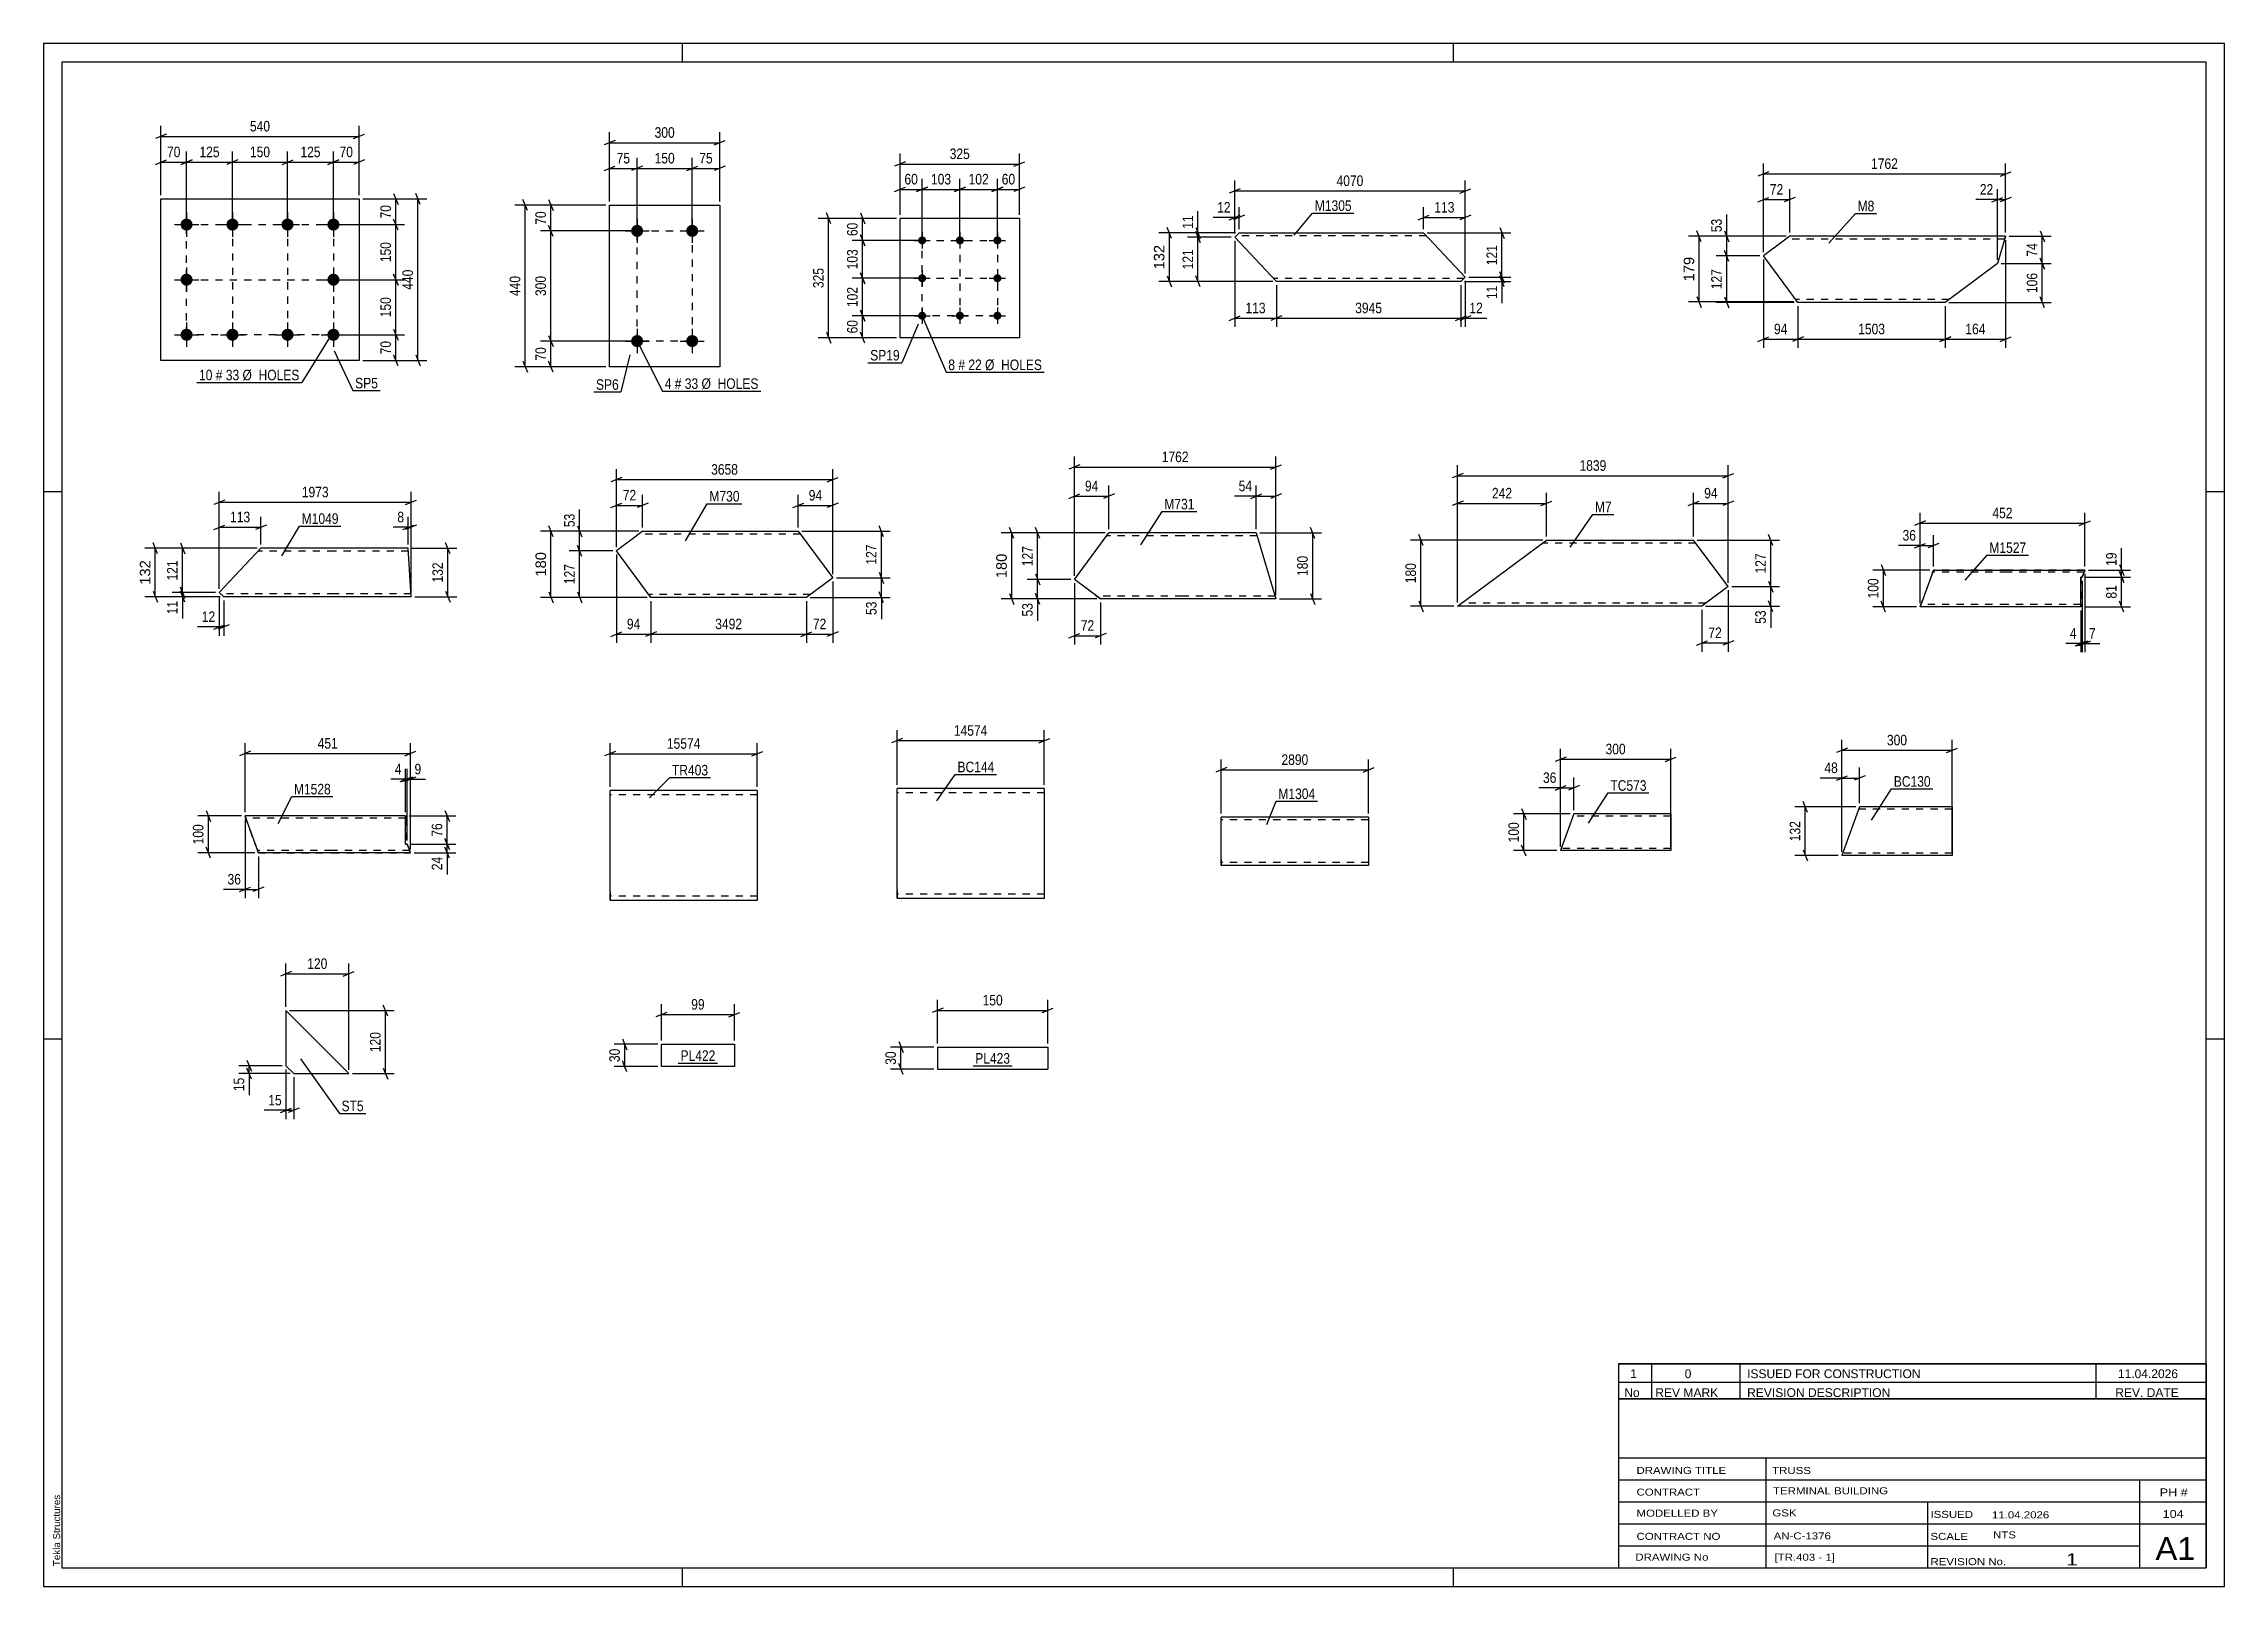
# Model space of a CAD drawing. Header units: millimetres. Extents: x 0 to 594, y 0 to 420.
import ezdxf

# ---------------------------------------------------------------- set-up
doc = ezdxf.new("R2010")
doc.units = ezdxf.units.MM
doc.linetypes.add('DXK_LINE_DOT2', pattern=[3.9198, 1.9599, -1.9599])
doc.styles.add('Arial', font='ARIAL.TTF', dxfattribs={"height": 0.2})
doc.styles.add('Arial Narrow', font='ARIALN.TTF', dxfattribs={"height": 0.2})

# ---------------------------------------------------------------- blocks, each defined once
blk = doc.blocks.new('Unknown-348435354-1163')
at = {"color": 5, "linetype": 'Continuous'}
for p, q in [((594, 420), (0, 420)), ((0, 420), (0, 0)), ((174, 415), (174, 420)), ((384, 415), (384, 420)), ((594, 0), (594, 420)), ((589, 415), (5, 415)), ((5, 415), (5, 5)), ((589, 5), (589, 415)), ((5, 298), (0, 298)), ((594, 298), (589, 298)), ((5, 149), (0, 149)), ((594, 149), (589, 149)), ((0, 0), (594, 0)), ((5, 5), (589, 5)), ((174, 0), (174, 5)), ((384, 0), (384, 5))]:
    blk.add_line(p, q, dxfattribs=at)
at = {"color": 174, "linetype": 'Continuous', "style": 'Arial'}
blk.add_text('Tekla Structures', height=1.9102, rotation=90, dxfattribs=at).set_placement((4.5, 5.5))
blk = doc.blocks.new('Part-348435354-10840 - 10839')
at = {"color": 2, "linetype": 'Continuous'}
for p, q in [((494.64, 212.2), (489.83, 199)), ((519.83, 212.2), (494.64, 212.2)), ((519.83, 212.2), (519.83, 199)), ((519.83, 199), (489.83, 199))]:
    blk.add_line(p, q, dxfattribs=at)
at = {"color": 7, "linetype": 'DXK_LINE_DOT2'}
for p, q in [((519.83, 211.6), (494.42, 211.6)), ((519.83, 212.11), (519.83, 212.2)), ((490.05, 199.6), (490.07, 199.64)), ((519.83, 199.6), (490.05, 199.6)), ((519.83, 199.6), (519.83, 199.64))]:
    blk.add_line(p, q, dxfattribs=at)
blk = doc.blocks.new('Part-348435354-10805 - 10804')
at = {"color": 2, "linetype": 'Continuous'}
for p, q in [((324.43, 367.32), (325.63, 368.46)), ((325.63, 368.46), (355.78, 368.46)), ((355.88, 368.46), (375.88, 368.46)), ((387.23, 356.39), (375.88, 368.46)), ((334.27, 356.86), (324.43, 367.32)), ((335.78, 355.26), (334.27, 356.86)), ((355.78, 355.26), (335.78, 355.26)), ((386.03, 355.26), (355.88, 355.26)), ((386.03, 355.26), (387.23, 356.39))]:
    blk.add_line(p, q, dxfattribs=at)
at = {"color": 7, "linetype": 'DXK_LINE_DOT2'}
for p, q in [((355.78, 367.66), (324.78, 367.66)), ((376.63, 367.66), (355.88, 367.66)), ((335.67, 355.38), (334.27, 356.86)), ((355.78, 356.06), (335.03, 356.06)), ((386.88, 356.06), (355.88, 356.06))]:
    blk.add_line(p, q, dxfattribs=at)
blk = doc.blocks.new('Part-348435354-10814 - 10813')
at = {"color": 2, "linetype": 'Continuous'}
for p, q in [((161.01, 285.64), (156, 281.9)), ((163.16, 287.24), (161.01, 285.64)), ((163.16, 287.24), (185.43, 287.24)), ((185.53, 287.24), (205.53, 287.24)), ((205.53, 287.24), (214.96, 274.57)), ((164.24, 270.84), (156, 281.9)), ((214.96, 274.57), (207.79, 269.24)), ((165.43, 269.24), (164.24, 270.84)), ((185.43, 269.24), (165.43, 269.24)), ((207.79, 269.24), (185.53, 269.24))]:
    blk.add_line(p, q, dxfattribs=at)
at = {"color": 7, "linetype": 'DXK_LINE_DOT2'}
for p, q in [((163.16, 287.24), (161.84, 286.25)), ((185.43, 286.44), (162.09, 286.44)), ((206.12, 286.44), (185.53, 286.44)), ((165.34, 269.36), (164.24, 270.84)), ((185.43, 270.04), (164.83, 270.04)), ((208.86, 270.04), (185.53, 270.04))]:
    blk.add_line(p, q, dxfattribs=at)
blk = doc.blocks.new('Part-348435354-10778 - 10776')
at = {"color": 2, "linetype": 'Continuous'}
for p, q in [((340.78, 209.45), (320.78, 209.45)), ((320.78, 197.85), (320.78, 209.45)), ((360.88, 209.45), (340.88, 209.45)), ((360.88, 209.45), (360.88, 196.25)), ((320.78, 197.85), (320.78, 196.25)), ((340.78, 196.25), (320.78, 196.25)), ((360.88, 196.25), (340.88, 196.25))]:
    blk.add_line(p, q, dxfattribs=at)
at = {"color": 7, "linetype": 'DXK_LINE_DOT2'}
for p, q in [((340.78, 208.65), (320.78, 208.65)), ((360.88, 208.65), (340.88, 208.65)), ((320.78, 196.37), (320.78, 197.85)), ((320.78, 197.05), (320.78, 197.11)), ((340.78, 197.05), (320.78, 197.05)), ((360.88, 197.05), (340.88, 197.05)), ((360.88, 197.05), (360.88, 197.11))]:
    blk.add_line(p, q, dxfattribs=at)
blk = doc.blocks.new('Part-348435354-10821 - 10820')
at = {"color": 2, "linetype": 'Continuous'}
for p, q in [((280.75, 274.14), (290.18, 286.81)), ((310.18, 286.81), (290.18, 286.81)), ((330.28, 286.81), (310.28, 286.81)), ((330.28, 286.81), (335.67, 268.81)), ((287.92, 268.81), (280.75, 274.14)), ((310.18, 268.81), (287.92, 268.81)), ((335.67, 268.81), (310.28, 268.81))]:
    blk.add_line(p, q, dxfattribs=at)
at = {"color": 7, "linetype": 'DXK_LINE_DOT2'}
for p, q in [((310.18, 286.01), (289.59, 286.01)), ((330.52, 286.01), (310.28, 286.01)), ((286.53, 269.84), (287.92, 268.81)), ((310.18, 269.61), (286.85, 269.61)), ((335.43, 269.61), (310.28, 269.61)), ((335.43, 269.61), (335.41, 269.67))]:
    blk.add_line(p, q, dxfattribs=at)
blk = doc.blocks.new('Part-348435354-10791 - 10790')
at = {"color": 2, "linetype": 'Continuous'}
for p, q in [((473.45, 365.94), (468.44, 362.21)), ((475.6, 367.54), (473.45, 365.94)), ((497.86, 367.54), (475.6, 367.54)), ((534.39, 367.54), (497.96, 367.54)), ((534.39, 367.54), (532.17, 360.12)), ((476.67, 351.14), (468.44, 362.21)), ((532.17, 360.12), (517.96, 349.54)), ((477.86, 349.54), (476.67, 351.14)), ((497.86, 349.54), (477.86, 349.54)), ((517.96, 349.54), (497.96, 349.54))]:
    blk.add_line(p, q, dxfattribs=at)
at = {"color": 7, "linetype": 'DXK_LINE_DOT2'}
for p, q in [((475.6, 367.54), (474.28, 366.56)), ((497.86, 366.74), (474.53, 366.74)), ((534.15, 366.74), (497.96, 366.74)), ((534.08, 366.51), (534.39, 367.54)), ((477.77, 349.67), (476.67, 351.14)), ((497.86, 350.34), (477.27, 350.34)), ((519.04, 350.34), (497.96, 350.34))]:
    blk.add_line(p, q, dxfattribs=at)
blk = doc.blocks.new('Part-348435354-10832 - 10831')
at = {"color": 2, "linetype": 'Continuous'}
for p, q in [((416.82, 210.3), (413.18, 200.3)), ((443.18, 210.3), (416.82, 210.3)), ((443.18, 210.3), (443.18, 200.3)), ((443.18, 200.3), (413.18, 200.3))]:
    blk.add_line(p, q, dxfattribs=at)
at = {"color": 7, "linetype": 'DXK_LINE_DOT2'}
for p, q in [((443.18, 209.7), (416.6, 209.7)), ((443.18, 210.21), (443.18, 210.3)), ((413.4, 200.9), (413.42, 200.94)), ((443.18, 200.9), (413.4, 200.9)), ((443.18, 200.9), (443.18, 200.94))]:
    blk.add_line(p, q, dxfattribs=at)
blk = doc.blocks.new('Part-348435354-10798 - 10797')
at = {"color": 2, "linetype": 'Continuous'}
for p, q in [((47.85, 270.55), (59.2, 282.62)), ((79.2, 282.62), (59.2, 282.62)), ((99.3, 282.62), (79.3, 282.62)), ((100.11, 269.42), (99.3, 282.62)), ((49.06, 269.42), (47.85, 270.55)), ((79.2, 269.42), (49.06, 269.42)), ((100.11, 269.42), (79.3, 269.42))]:
    blk.add_line(p, q, dxfattribs=at)
at = {"color": 7, "linetype": 'DXK_LINE_DOT2'}
for p, q in [((79.2, 281.82), (58.45, 281.82)), ((99.35, 281.82), (79.3, 281.82)), ((79.2, 270.22), (48.2, 270.22)), ((100.06, 270.22), (79.3, 270.22)), ((100.06, 270.22), (100.06, 270.28))]:
    blk.add_line(p, q, dxfattribs=at)
blk = doc.blocks.new('Part-348435354-10856 - 10855')
at = {"color": 2, "linetype": 'Continuous'}
for p, q in [((174.29, 216.68), (154.29, 216.68)), ((154.29, 189.08), (154.29, 216.68)), ((194.39, 216.68), (174.39, 216.68)), ((194.39, 216.68), (194.39, 186.68)), ((154.29, 189.08), (154.29, 186.68)), ((174.29, 186.68), (154.29, 186.68)), ((194.39, 186.68), (174.39, 186.68))]:
    blk.add_line(p, q, dxfattribs=at)
at = {"color": 7, "linetype": 'DXK_LINE_DOT2'}
for p, q in [((174.29, 215.48), (154.29, 215.48)), ((194.39, 215.48), (174.39, 215.48)), ((154.29, 186.87), (154.29, 189.08)), ((154.29, 187.88), (154.29, 187.98)), ((174.29, 187.88), (154.29, 187.88)), ((194.39, 187.88), (174.39, 187.88)), ((194.39, 187.88), (194.39, 187.98))]:
    blk.add_line(p, q, dxfattribs=at)
blk = doc.blocks.new('Part-348435354-10865 - 10864')
at = {"color": 2, "linetype": 'Continuous'}
for p, q in [((154.16, 332.03), (154.16, 376.03)), ((154.16, 376.03), (184.16, 376.03)), ((184.16, 376.03), (184.16, 332.03)), ((184.16, 332.03), (154.16, 332.03))]:
    blk.add_line(p, q, dxfattribs=at)
blk = doc.blocks.new('Bolt-348435354-10866 - 10864')
at = {"linetype": 'Continuous'}
for points in [[(161.66, 370.68, -1), (161.66, 367.38, -1)], [(176.66, 370.68, -1), (176.66, 367.38, -1)], [(161.66, 340.68, -1), (161.66, 337.38, -1)], [(176.66, 340.68, -1), (176.66, 337.38, -1)]]:
    blk.add_hatch(color=1, dxfattribs=at).paths.add_polyline_path(points)
at = {"color": 1, "linetype": 'Continuous'}
for p, q in [((158.36, 369.03), (164.96, 369.03)), ((161.66, 372.33), (161.66, 365.73)), ((173.36, 369.03), (179.96, 369.03)), ((176.66, 372.33), (176.66, 365.73)), ((158.36, 339.03), (164.96, 339.03)), ((161.66, 342.33), (161.66, 335.73)), ((173.36, 339.03), (179.96, 339.03)), ((176.66, 342.33), (176.66, 335.73))]:
    blk.add_line(p, q, dxfattribs=at)
blk = doc.blocks.new('Part-348435354-10873 - 10872')
at = {"color": 2, "linetype": 'Continuous'}
for p, q in [((252.45, 217.23), (232.45, 217.23)), ((232.45, 189.63), (232.45, 217.23)), ((272.55, 217.23), (252.55, 217.23)), ((272.55, 217.23), (272.55, 187.23)), ((232.45, 189.63), (232.45, 187.23)), ((252.45, 187.23), (232.45, 187.23)), ((272.55, 187.23), (252.55, 187.23))]:
    blk.add_line(p, q, dxfattribs=at)
at = {"color": 7, "linetype": 'DXK_LINE_DOT2'}
for p, q in [((252.45, 216.03), (232.45, 216.03)), ((272.55, 216.03), (252.55, 216.03)), ((232.45, 187.41), (232.45, 189.63)), ((232.45, 188.43), (232.45, 188.52)), ((252.45, 188.43), (232.45, 188.43)), ((272.55, 188.43), (252.55, 188.43)), ((272.55, 188.43), (272.55, 188.52))]:
    blk.add_line(p, q, dxfattribs=at)
blk = doc.blocks.new('Part-348435354-10883 - 10882')
at = {"color": 2, "linetype": 'Continuous'}
for p, q in [((31.94, 333.74), (31.94, 377.74)), ((31.94, 377.74), (85.94, 377.74)), ((85.94, 377.74), (85.94, 333.74)), ((85.94, 333.74), (31.94, 333.74))]:
    blk.add_line(p, q, dxfattribs=at)
blk = doc.blocks.new('Bolt-348435354-10884 - 10882')
at = {"linetype": 'Continuous'}
for points in [[(38.94, 372.39, -1), (38.94, 369.09, -1)], [(51.44, 372.39, -1), (51.44, 369.09, -1)], [(66.44, 372.39, -1), (66.44, 369.09, -1)], [(78.94, 372.39, -1), (78.94, 369.09, -1)], [(38.94, 357.39, -1), (38.94, 354.09, -1)], [(78.94, 357.39, -1), (78.94, 354.09, -1)], [(38.94, 342.39, -1), (38.94, 339.09, -1)], [(51.44, 342.39, -1), (51.44, 339.09, -1)], [(66.44, 342.39, -1), (66.44, 339.09, -1)], [(78.94, 342.39, -1), (78.94, 339.09, -1)]]:
    blk.add_hatch(color=1, dxfattribs=at).paths.add_polyline_path(points)
at = {"color": 1, "linetype": 'Continuous'}
for p, q in [((35.64, 370.74), (42.24, 370.74)), ((38.94, 374.04), (38.94, 367.44)), ((48.14, 370.74), (54.74, 370.74)), ((51.44, 374.04), (51.44, 367.44)), ((63.14, 370.74), (69.74, 370.74)), ((66.44, 374.04), (66.44, 367.44)), ((75.64, 370.74), (82.24, 370.74)), ((78.94, 374.04), (78.94, 367.44)), ((38.94, 359.04), (38.94, 352.44)), ((78.94, 359.04), (78.94, 352.44)), ((35.64, 355.74), (42.24, 355.74)), ((75.64, 355.74), (82.24, 355.74)), ((35.64, 340.74), (42.24, 340.74)), ((38.94, 344.04), (38.94, 337.44)), ((48.14, 340.74), (54.74, 340.74)), ((51.44, 344.04), (51.44, 337.44)), ((63.14, 340.74), (69.74, 340.74)), ((66.44, 344.04), (66.44, 337.44)), ((75.64, 340.74), (82.24, 340.74)), ((78.94, 344.04), (78.94, 337.44))]:
    blk.add_line(p, q, dxfattribs=at)
blk = doc.blocks.new('Part-348435354-10892 - 10891')
at = {"color": 2, "linetype": 'Continuous'}
for p, q in [((65.98, 156.75), (65.98, 141.75)), ((65.98, 156.75), (83.12, 139.6)), ((65.98, 141.75), (68.12, 139.6)), ((68.12, 139.6), (83.12, 139.6))]:
    blk.add_line(p, q, dxfattribs=at)
blk = doc.blocks.new('Part-348435354-10932 - 10931')
at = {"color": 2, "linetype": 'Continuous'}
for p, q in [((233.29, 339.93), (233.29, 372.43)), ((265.79, 372.43), (233.29, 372.43)), ((265.79, 372.43), (265.79, 339.93)), ((265.79, 339.93), (233.29, 339.93))]:
    blk.add_line(p, q, dxfattribs=at)
blk = doc.blocks.new('Bolt-348435354-10933 - 10931')
at = {"linetype": 'Continuous'}
for points in [[(239.29, 367.53, -1), (239.29, 365.33, -1)], [(249.59, 367.53, -1), (249.59, 365.33, -1)], [(259.79, 367.53, -1), (259.79, 365.33, -1)], [(239.29, 357.23, -1), (239.29, 355.03, -1)], [(259.79, 357.23, -1), (259.79, 355.03, -1)], [(239.29, 347.03, -1), (239.29, 344.83, -1)], [(249.59, 347.03, -1), (249.59, 344.83, -1)], [(259.79, 347.03, -1), (259.79, 344.83, -1)]]:
    blk.add_hatch(color=1, dxfattribs=at).paths.add_polyline_path(points)
at = {"color": 1, "linetype": 'Continuous'}
for p, q in [((239.29, 368.63), (239.29, 364.23)), ((249.59, 368.63), (249.59, 364.23)), ((259.79, 368.63), (259.79, 364.23)), ((237.09, 366.43), (241.49, 366.43)), ((247.39, 366.43), (251.79, 366.43)), ((257.59, 366.43), (261.99, 366.43)), ((239.29, 358.33), (239.29, 353.93)), ((259.79, 358.33), (259.79, 353.93)), ((237.09, 356.13), (241.49, 356.13)), ((257.59, 356.13), (261.99, 356.13)), ((237.09, 345.93), (241.49, 345.93)), ((239.29, 348.13), (239.29, 343.73)), ((247.39, 345.93), (251.79, 345.93)), ((249.59, 348.13), (249.59, 343.73)), ((257.59, 345.93), (261.99, 345.93)), ((259.79, 348.13), (259.79, 343.73))]:
    blk.add_line(p, q, dxfattribs=at)
blk = doc.blocks.new('Part-348435354-10956 - 10955')
at = {"color": 2, "linetype": 'Continuous'}
for p, q in [((385.15, 266.83), (409.33, 284.83)), ((409.33, 284.83), (429.33, 284.83)), ((429.43, 284.83), (449.43, 284.83)), ((458.85, 272.17), (449.43, 284.83)), ((458.85, 272.17), (451.69, 266.83)), ((429.33, 266.83), (385.15, 266.83)), ((451.69, 266.83), (429.43, 266.83))]:
    blk.add_line(p, q, dxfattribs=at)
at = {"color": 7, "linetype": 'DXK_LINE_DOT2'}
for p, q in [((429.33, 284.03), (408.25, 284.03)), ((450.02, 284.03), (429.43, 284.03)), ((429.33, 267.63), (386.22, 267.63)), ((452.76, 267.63), (429.43, 267.63))]:
    blk.add_line(p, q, dxfattribs=at)
blk = doc.blocks.new('Part-348435354-10963 - 10962')
at = {"color": 2, "linetype": 'Continuous'}
for p, q in [((168.29, 141.57), (168.29, 147.57)), ((168.29, 147.57), (188.16, 147.57)), ((188.16, 147.57), (188.16, 141.57)), ((188.16, 141.57), (168.29, 141.57))]:
    blk.add_line(p, q, dxfattribs=at)
blk = doc.blocks.new('Part-348435354-10973 - 10972')
at = {"color": 2, "linetype": 'Continuous'}
for p, q in [((243.5, 146.82), (243.5, 140.82)), ((243.5, 146.82), (273.5, 146.82)), ((273.5, 146.82), (273.5, 140.82)), ((243.5, 140.82), (273.5, 140.82))]:
    blk.add_line(p, q, dxfattribs=at)
blk = doc.blocks.new('Part-348435354-10981 - 10980')
at = {"color": 7, "linetype": 'DXK_LINE_DOT2'}
for p, q in [((514.49, 275.95), (511.36, 267.34)), ((514.41, 275.72), (511.4, 267.47)), ((514.53, 276.05), (511.47, 267.66)), ((514.41, 275.72), (514.48, 275.92)), ((514.48, 275.92), (514.49, 275.95)), ((514.63, 276.34), (514.49, 275.95)), ((514.49, 275.95), (514.53, 276.05)), ((514.53, 276.05), (514.54, 276.09)), ((514.53, 276.05), (514.54, 276.09)), ((534.76, 276.09), (514.54, 276.09)), ((514.73, 276.6), (514.63, 276.34)), ((514.76, 276.69), (514.73, 276.6)), ((534.76, 276.69), (514.76, 276.69)), ((555.99, 276.69), (534.86, 276.69)), ((555.77, 276.09), (534.86, 276.09)), ((554.86, 267.47), (554.86, 274.79)), ((554.86, 274.79), (555.3, 274.79)), ((555.3, 274.79), (554.86, 274.79)), ((554.86, 274.79), (554.86, 267.47)), ((555.3, 274.79), (554.86, 274.79)), ((554.86, 274.79), (554.86, 267.34)), ((554.86, 274.79), (554.86, 274.79)), ((555.76, 276.05), (555.3, 274.79)), ((555.72, 275.95), (555.3, 274.79)), ((555.3, 274.79), (555.64, 275.72)), ((555.3, 274.79), (555.3, 274.79)), ((555.64, 275.72), (555.71, 275.92)), ((555.71, 275.92), (555.72, 275.95)), ((555.72, 275.95), (555.86, 276.34)), ((555.72, 275.95), (555.76, 276.05)), ((555.76, 276.05), (555.77, 276.09)), ((555.76, 276.05), (555.77, 276.09)), ((555.86, 276.34), (555.96, 276.6)), ((555.96, 276.6), (555.99, 276.69)), ((555.99, 276.69), (555.99, 276.69)), ((511.36, 267.34), (511.25, 267.04)), ((511.34, 267.29), (511.4, 267.47)), ((511.34, 267.29), (511.36, 267.34)), ((511.36, 267.34), (511.47, 267.66)), ((554.86, 267.29), (554.86, 267.47)), ((554.86, 267.34), (554.86, 267.47)), ((554.86, 267.04), (554.86, 267.34)), ((554.86, 267.29), (554.86, 267.34)), ((511.15, 266.78), (511.12, 266.69)), ((511.12, 266.69), (511.12, 266.69)), ((511.25, 267.04), (511.15, 266.78)), ((534.76, 267.29), (511.34, 267.29)), ((554.86, 267.29), (534.86, 267.29)), ((554.86, 266.78), (554.86, 267.04)), ((554.86, 266.69), (554.86, 266.78))]:
    blk.add_line(p, q, dxfattribs=at)
at = {"color": 2, "linetype": 'Continuous'}
for p, q in [((514.49, 275.95), (511.39, 267.43)), ((514.49, 275.95), (514.63, 276.34)), ((514.63, 276.34), (514.73, 276.6)), ((514.73, 276.6), (514.76, 276.69)), ((514.76, 276.69), (514.76, 276.69)), ((514.76, 276.69), (534.76, 276.69)), ((534.86, 276.69), (555.99, 276.69)), ((554.86, 267.43), (554.86, 274.79)), ((554.86, 274.79), (555.3, 274.79)), ((554.86, 274.79), (554.86, 274.79)), ((555.3, 274.79), (555.72, 275.95)), ((555.3, 274.79), (555.3, 274.79)), ((555.86, 276.34), (555.72, 275.95)), ((555.96, 276.6), (555.86, 276.34)), ((555.99, 276.69), (555.96, 276.6)), ((511.25, 267.04), (511.39, 267.43)), ((554.86, 267.43), (554.86, 267.04)), ((511.12, 266.69), (511.15, 266.78)), ((511.12, 266.69), (511.12, 266.69)), ((534.76, 266.69), (511.12, 266.69)), ((511.15, 266.78), (511.25, 267.04)), ((554.86, 266.69), (534.86, 266.69)), ((554.86, 267.04), (554.86, 266.78)), ((554.86, 266.78), (554.86, 266.69))]:
    blk.add_line(p, q, dxfattribs=at)
blk = doc.blocks.new('Part-348435354-10988 - 10987')
at = {"color": 2, "linetype": 'Continuous'}
for p, q in [((54.87, 209.74), (54.87, 209.74)), ((78.51, 209.74), (54.87, 209.74)), ((54.9, 209.65), (54.87, 209.74)), ((55, 209.39), (54.9, 209.65)), ((55.14, 209), (55, 209.39)), ((58.24, 200.48), (55.14, 209)), ((98.61, 209.74), (78.61, 209.74)), ((98.61, 209.74), (98.61, 209.65)), ((98.61, 209.65), (98.61, 209.39)), ((98.61, 209.39), (98.61, 209)), ((98.61, 202.1), (98.61, 209)), ((99.05, 202.1), (98.61, 202.1)), ((98.61, 202.1), (98.61, 202.1)), ((99.64, 200.48), (99.05, 202.1)), ((99.05, 202.1), (99.05, 202.1)), ((58.39, 200.09), (58.24, 200.48)), ((58.48, 199.83), (58.39, 200.09)), ((58.51, 199.74), (58.48, 199.83)), ((58.51, 199.74), (58.51, 199.74)), ((78.51, 199.74), (58.51, 199.74)), ((99.91, 199.74), (78.61, 199.74)), ((99.64, 200.48), (99.78, 200.09)), ((99.78, 200.09), (99.87, 199.83)), ((99.87, 199.83), (99.91, 199.74)), ((99.91, 199.74), (99.91, 199.74))]:
    blk.add_line(p, q, dxfattribs=at)
at = {"color": 7, "linetype": 'DXK_LINE_DOT2'}
for p, q in [((54.87, 209.74), (54.87, 209.74)), ((54.87, 209.74), (54.9, 209.65)), ((54.9, 209.65), (55, 209.39)), ((55, 209.39), (55.14, 209)), ((78.51, 209.14), (55.09, 209.14)), ((55.11, 209.1), (55.09, 209.14)), ((55.11, 209.1), (55.09, 209.14)), ((58.16, 200.71), (55.11, 209.1)), ((55.14, 209), (55.11, 209.1)), ((58.28, 200.39), (55.14, 209)), ((55.15, 208.97), (55.14, 209)), ((55.22, 208.77), (55.15, 208.97)), ((58.23, 200.52), (55.22, 208.77)), ((98.61, 209.14), (78.61, 209.14)), ((98.61, 209.65), (98.61, 209.74)), ((98.61, 209.39), (98.61, 209.65)), ((98.61, 209), (98.61, 209.39)), ((98.61, 209.1), (98.61, 209.14)), ((98.61, 209.1), (98.61, 209.14)), ((98.61, 209.1), (98.61, 202.1)), ((98.61, 209), (98.61, 209.1)), ((98.61, 209), (98.61, 202.1)), ((98.61, 208.97), (98.61, 209)), ((98.61, 202.1), (98.61, 208.97)), ((98.61, 202.1), (99.05, 202.1)), ((99.05, 202.1), (98.61, 202.1)), ((98.61, 202.1), (99.05, 202.1)), ((98.61, 202.1), (98.61, 202.1)), ((99.05, 202.1), (99.56, 200.71)), ((99.63, 200.52), (99.05, 202.1)), ((99.05, 202.1), (99.64, 200.48)), ((99.05, 202.1), (99.05, 202.1)), ((58.23, 200.52), (58.16, 200.71)), ((58.28, 200.39), (58.23, 200.52)), ((58.23, 200.52), (58.28, 200.39)), ((58.3, 200.34), (58.28, 200.39)), ((58.28, 200.39), (58.3, 200.34)), ((58.28, 200.39), (58.39, 200.09)), ((78.51, 200.34), (58.3, 200.34)), ((58.39, 200.09), (58.48, 199.83)), ((58.48, 199.83), (58.51, 199.74)), ((58.51, 199.74), (78.51, 199.74)), ((99.69, 200.34), (78.61, 200.34)), ((78.61, 199.74), (99.91, 199.74)), ((99.63, 200.52), (99.56, 200.71)), ((99.63, 200.52), (99.67, 200.39)), ((99.67, 200.39), (99.63, 200.52)), ((99.78, 200.09), (99.64, 200.48)), ((99.67, 200.39), (99.69, 200.34)), ((99.69, 200.34), (99.67, 200.39)), ((99.87, 199.83), (99.78, 200.09)), ((99.91, 199.74), (99.87, 199.83))]:
    blk.add_line(p, q, dxfattribs=at)
blk = doc.blocks.new('Rectangle-348435354-13274 - 10864')
at = {"color": 1, "linetype": 'DXK_LINE_DOT2'}
blk.add_lwpolyline([(161.66, 369.03), (176.66, 369.03), (176.66, 339.03), (161.66, 339.03), (161.66, 369.03)], close=True, dxfattribs=at)
blk = doc.blocks.new('Rectangle-348435354-13243 - 10882')
at = {"color": 1, "linetype": 'DXK_LINE_DOT2'}
blk.add_lwpolyline([(38.94, 370.74), (78.94, 370.74), (78.94, 340.74), (38.94, 340.74), (38.94, 370.74)], close=True, dxfattribs=at)
blk = doc.blocks.new('Rectangle-348435354-13284 - 10931')
at = {"color": 1, "linetype": 'DXK_LINE_DOT2'}
blk.add_lwpolyline([(239.29, 366.43), (259.79, 366.43), (259.79, 345.93), (239.29, 345.93), (239.29, 366.43)], close=True, dxfattribs=at)
blk = doc.blocks.new('Line-348435354-13253 - 10882')
at = {"color": 1, "linetype": 'DXK_LINE_DOT2'}
blk.add_line((51.44, 370.74), (51.44, 340.74), dxfattribs=at)
blk = doc.blocks.new('Line-348435354-13294 - 10931')
at = {"color": 1, "linetype": 'DXK_LINE_DOT2'}
blk.add_line((239.29, 356.13), (259.79, 356.13), dxfattribs=at)
blk = doc.blocks.new('Line-348435354-13260 - 10882')
at = {"color": 1, "linetype": 'DXK_LINE_DOT2'}
blk.add_line((38.94, 355.74), (78.94, 355.74), dxfattribs=at)
blk = doc.blocks.new('Line-348435354-13301 - 10931')
at = {"color": 1, "linetype": 'DXK_LINE_DOT2'}
blk.add_line((249.59, 366.43), (249.59, 345.93), dxfattribs=at)
blk = doc.blocks.new('Line-348435354-13267 - 10882')
at = {"color": 1, "linetype": 'DXK_LINE_DOT2'}
blk.add_line((66.44, 370.74), (66.44, 340.74), dxfattribs=at)
blk = doc.blocks.new('StraightDimension-348435354-11209 - 10839')
at = {"color": 7, "linetype": 'Continuous'}
for p, q in [((488.33, 219.47), (491.33, 220.67)), ((489.83, 200), (489.83, 222.92)), ((489.83, 220.07), (494.64, 220.07)), ((496.14, 220.67), (493.14, 219.47)), ((494.64, 213.2), (494.64, 222.92))]:
    blk.add_line(p, q, dxfattribs=at)
at = {"color": 0}
blk.add_wipeout([(489.31, 220.82), (489.31, 225.02), (484.45, 225.02), (484.45, 220.82)], dxfattribs=at)
at = {"color": 7, "linetype": 'Continuous'}
blk.add_line((489.83, 220.07), (483.93, 220.07), dxfattribs=at)
blk.add_line((489.83, 220.07), (483.93, 220.07), dxfattribs=at)
at = {"color": 3, "style": 'Arial Narrow'}
blk.add_text('48', height=2.863, dxfattribs=at).set_placement((485.05, 221.42))
blk = doc.blocks.new('StraightDimension-348435354-11213 - 10839')
at = {"color": 7, "linetype": 'Continuous'}
for p, q in [((493.64, 212.2), (476.98, 212.2)), ((480.43, 210.7), (479.23, 213.7)), ((479.83, 199), (479.83, 212.2)), ((488.83, 199), (476.98, 199)), ((479.23, 200.5), (480.43, 197.5))]:
    blk.add_line(p, q, dxfattribs=at)
at = {"color": 0}
blk.add_wipeout([(479.08, 208.94), (474.88, 208.94), (474.88, 202.25), (479.08, 202.25)], dxfattribs=at)
at = {"color": 3, "style": 'Arial Narrow'}
blk.add_text('132', height=2.863, rotation=90.00021, dxfattribs=at).set_placement((478.48, 202.85))
blk = doc.blocks.new('StraightDimension-348435354-11219 - 10839')
at = {"color": 7, "linetype": 'Continuous'}
for p, q in [((491.33, 228.21), (488.33, 227.01)), ((489.83, 200), (489.83, 230.46)), ((489.83, 227.61), (519.83, 227.61)), ((518.33, 227.01), (521.33, 228.21)), ((519.83, 200), (519.83, 230.46))]:
    blk.add_line(p, q, dxfattribs=at)
at = {"color": 0}
blk.add_wipeout([(508.18, 228.36), (508.18, 232.56), (501.49, 232.56), (501.49, 228.36)], dxfattribs=at)
at = {"color": 3, "style": 'Arial Narrow'}
blk.add_text('300', height=2.863, dxfattribs=at).set_placement((502.09, 228.96))
blk = doc.blocks.new('StraightDimension-348435354-13310 - 10804')
at = {"color": 7, "linetype": 'Continuous'}
for p, q in [((313.83, 368.82), (315.03, 365.82)), ((323.43, 367.32), (311.58, 367.32)), ((314.43, 355.26), (314.43, 367.32)), ((315.03, 353.76), (313.83, 356.76)), ((334.78, 355.26), (311.58, 355.26))]:
    blk.add_line(p, q, dxfattribs=at)
at = {"color": 0}
blk.add_wipeout([(313.68, 364.63), (309.48, 364.63), (309.48, 357.95), (313.68, 357.95)], dxfattribs=at)
at = {"color": 3, "style": 'Arial Narrow'}
blk.add_text('121', height=2.863, rotation=90.00021, dxfattribs=at).set_placement((313.08, 358.55))
blk = doc.blocks.new('StraightDimension-348435354-13309 - 10804')
at = {"color": 7, "linetype": 'Continuous'}
for p, q in [((324.63, 368.46), (311.58, 368.46)), ((313.83, 369.96), (315.03, 366.96)), ((315.03, 365.82), (313.83, 368.82)), ((314.43, 367.32), (314.43, 368.46)), ((323.43, 367.32), (311.58, 367.32))]:
    blk.add_line(p, q, dxfattribs=at)
at = {"color": 0}
blk.add_wipeout([(313.68, 373.84), (309.48, 373.84), (309.48, 368.98), (313.68, 368.98)], dxfattribs=at)
at = {"color": 7, "linetype": 'Continuous'}
blk.add_line((314.43, 368.46), (314.43, 374.36), dxfattribs=at)
blk.add_line((314.43, 368.46), (314.43, 374.36), dxfattribs=at)
at = {"color": 3, "style": 'Arial Narrow'}
blk.add_text('11', height=2.863, rotation=90.00021, dxfattribs=at).set_placement((313.08, 369.58))
blk = doc.blocks.new('StraightDimension-348435354-11125 - 10804')
at = {"color": 7, "linetype": 'Continuous'}
for p, q in [((325.93, 380.5), (322.93, 379.3)), ((324.43, 368.32), (324.43, 382.75)), ((385.73, 379.3), (388.73, 380.5)), ((387.23, 357.39), (387.23, 382.75)), ((324.43, 379.9), (387.23, 379.9))]:
    blk.add_line(p, q, dxfattribs=at)
at = {"color": 0}
blk.add_wipeout([(360.09, 380.65), (360.09, 384.85), (351.57, 384.85), (351.57, 380.65)], dxfattribs=at)
at = {"color": 3, "style": 'Arial Narrow'}
blk.add_text('4070', height=2.863, dxfattribs=at).set_placement((352.17, 381.25))
blk = doc.blocks.new('StraightDimension-348435354-11101 - 10804')
at = {"color": 7, "linetype": 'Continuous'}
for p, q in [((375.88, 369.46), (375.88, 375.51)), ((387.23, 357.39), (387.23, 375.51)), ((374.38, 372.06), (377.38, 373.26)), ((375.88, 372.66), (387.23, 372.66)), ((388.73, 373.26), (385.73, 372.06))]:
    blk.add_line(p, q, dxfattribs=at)
at = {"color": 0}
blk.add_wipeout([(384.9, 373.41), (384.9, 377.61), (378.21, 377.61), (378.21, 373.41)], dxfattribs=at)
at = {"color": 3, "style": 'Arial Narrow'}
blk.add_text('113', height=2.863, dxfattribs=at).set_placement((378.81, 374.01))
blk = doc.blocks.new('StraightDimension-348435354-11105 - 10804')
at = {"color": 7, "linetype": 'Continuous'}
for p, q in [((324.43, 368.32), (324.43, 375.51)), ((325.63, 369.46), (325.63, 375.51)), ((322.93, 372.06), (325.93, 373.26)), ((327.13, 373.26), (324.13, 372.06)), ((324.43, 372.66), (325.63, 372.66))]:
    blk.add_line(p, q, dxfattribs=at)
at = {"color": 0}
blk.add_wipeout([(323.91, 373.41), (323.91, 377.61), (319.05, 377.61), (319.05, 373.41)], dxfattribs=at)
at = {"color": 7, "linetype": 'Continuous'}
blk.add_line((324.43, 372.66), (318.52, 372.66), dxfattribs=at)
blk.add_line((324.43, 372.66), (318.52, 372.66), dxfattribs=at)
at = {"color": 3, "style": 'Arial Narrow'}
blk.add_text('12', height=2.863, dxfattribs=at).set_placement((319.65, 374.01))
blk = doc.blocks.new('StraightDimension-348435354-13437 - 10804')
at = {"color": 7, "linetype": 'Continuous'}
for p, q in [((335.78, 354.26), (335.78, 342.86)), ((386.03, 354.26), (386.03, 342.86)), ((337.28, 345.86), (334.28, 344.66)), ((335.78, 345.26), (386.03, 345.26)), ((384.53, 344.66), (387.53, 345.86))]:
    blk.add_line(p, q, dxfattribs=at)
at = {"color": 0}
blk.add_wipeout([(365.16, 346.01), (365.16, 350.21), (356.65, 350.21), (356.65, 346.01)], dxfattribs=at)
at = {"color": 3, "style": 'Arial Narrow'}
blk.add_text('3945', height=2.863, dxfattribs=at).set_placement((357.25, 346.61))
blk = doc.blocks.new('StraightDimension-348435354-13373 - 10804')
at = {"color": 7, "linetype": 'Continuous'}
for p, q in [((376.88, 368.46), (399.63, 368.46)), ((396.63, 369.96), (397.83, 366.96)), ((397.23, 356.39), (397.23, 368.46)), ((397.83, 354.89), (396.63, 357.89)), ((388.23, 356.39), (399.63, 356.39))]:
    blk.add_line(p, q, dxfattribs=at)
at = {"color": 0}
blk.add_wipeout([(396.48, 365.76), (392.28, 365.76), (392.28, 359.08), (396.48, 359.08)], dxfattribs=at)
at = {"color": 3, "style": 'Arial Narrow'}
blk.add_text('121', height=2.863, rotation=90.00021, dxfattribs=at).set_placement((395.88, 359.68))
blk = doc.blocks.new('StraightDimension-348435354-13438 - 10804')
at = {"color": 7, "linetype": 'Continuous'}
for p, q in [((324.43, 366.32), (324.43, 342.86)), ((335.78, 354.26), (335.78, 342.86)), ((322.93, 344.66), (325.93, 345.86)), ((324.43, 345.26), (335.78, 345.26)), ((337.28, 345.86), (334.28, 344.66))]:
    blk.add_line(p, q, dxfattribs=at)
at = {"color": 0}
blk.add_wipeout([(333.45, 346.01), (333.45, 350.21), (326.76, 350.21), (326.76, 346.01)], dxfattribs=at)
at = {"color": 3, "style": 'Arial Narrow'}
blk.add_text('113', height=2.863, dxfattribs=at).set_placement((327.36, 346.61))
blk = doc.blocks.new('StraightDimension-348435354-13374 - 10804')
at = {"color": 7, "linetype": 'Continuous'}
for p, q in [((396.63, 357.89), (397.83, 354.89)), ((397.83, 353.76), (396.63, 356.76)), ((387.03, 355.26), (399.63, 355.26)), ((388.23, 356.39), (399.63, 356.39)), ((397.23, 355.26), (397.23, 356.39))]:
    blk.add_line(p, q, dxfattribs=at)
at = {"color": 0}
blk.add_wipeout([(396.48, 354.73), (392.28, 354.73), (392.28, 349.87), (396.48, 349.87)], dxfattribs=at)
at = {"color": 7, "linetype": 'Continuous'}
blk.add_line((397.23, 355.26), (397.23, 349.35), dxfattribs=at)
blk.add_line((397.23, 355.26), (397.23, 349.35), dxfattribs=at)
at = {"color": 3, "style": 'Arial Narrow'}
blk.add_text('11', height=2.863, rotation=90.00021, dxfattribs=at).set_placement((395.88, 350.47))
blk = doc.blocks.new('StraightDimension-348435354-13436 - 10804')
at = {"color": 7, "linetype": 'Continuous'}
for p, q in [((386.03, 354.26), (386.03, 342.86)), ((387.23, 355.39), (387.23, 342.86)), ((384.53, 344.66), (387.53, 345.86)), ((388.73, 345.86), (385.73, 344.66)), ((386.03, 345.26), (387.23, 345.26))]:
    blk.add_line(p, q, dxfattribs=at)
at = {"color": 0}
blk.add_wipeout([(392.61, 346.01), (392.61, 350.21), (387.75, 350.21), (387.75, 346.01)], dxfattribs=at)
at = {"color": 7, "linetype": 'Continuous'}
blk.add_line((387.23, 345.26), (393.14, 345.26), dxfattribs=at)
blk.add_line((387.23, 345.26), (393.14, 345.26), dxfattribs=at)
at = {"color": 3, "style": 'Arial Narrow'}
blk.add_text('12', height=2.863, dxfattribs=at).set_placement((388.35, 346.61))
blk = doc.blocks.new('StraightDimension-348435354-13480 - 10804')
at = {"color": 7, "linetype": 'Continuous'}
for p, q in [((324.63, 368.46), (303.78, 368.46)), ((307.23, 366.96), (306.03, 369.96)), ((306.63, 355.26), (306.63, 368.46)), ((306.03, 356.76), (307.23, 353.76)), ((334.78, 355.26), (303.78, 355.26))]:
    blk.add_line(p, q, dxfattribs=at)
at = {"color": 0}
blk.add_wipeout([(305.88, 365.79), (301.68, 365.79), (301.68, 357.92), (305.88, 357.92)], dxfattribs=at)
at = {"color": 3, "style": 'Arial'}
blk.add_text('132', height=2.865, rotation=90.00021, dxfattribs=at).set_placement((305.28, 358.52))
blk = doc.blocks.new('StraightDimension-348435354-11141 - 10813')
at = {"color": 7, "linetype": 'Continuous'}
for p, q in [((156, 282.9), (156, 297.13)), ((163.16, 288.24), (163.16, 297.13)), ((154.5, 293.68), (157.5, 294.88)), ((156, 294.28), (163.16, 294.28)), ((164.66, 294.88), (161.66, 293.68))]:
    blk.add_line(p, q, dxfattribs=at)
at = {"color": 0}
blk.add_wipeout([(162.01, 295.03), (162.01, 299.23), (157.15, 299.23), (157.15, 295.03)], dxfattribs=at)
at = {"color": 3, "style": 'Arial Narrow'}
blk.add_text('72', height=2.863, dxfattribs=at).set_placement((157.75, 295.63))
blk = doc.blocks.new('StraightDimension-348435354-11153 - 10813')
at = {"color": 7, "linetype": 'Continuous'}
for p, q in [((206.53, 287.24), (230.61, 287.24)), ((228.81, 285.74), (227.61, 288.74)), ((228.21, 274.57), (228.21, 287.24)), ((215.96, 274.57), (230.61, 274.57)), ((227.61, 276.07), (228.81, 273.07))]:
    blk.add_line(p, q, dxfattribs=at)
at = {"color": 0}
blk.add_wipeout([(227.46, 284.25), (223.26, 284.25), (223.26, 277.56), (227.46, 277.56)], dxfattribs=at)
at = {"color": 3, "style": 'Arial Narrow'}
blk.add_text('127', height=2.863, rotation=90.00021, dxfattribs=at).set_placement((226.86, 278.16))
blk = doc.blocks.new('StraightDimension-348435354-11145 - 10813')
at = {"color": 7, "linetype": 'Continuous'}
for p, q in [((162.16, 287.24), (143.15, 287.24)), ((145.4, 288.74), (146.6, 285.74)), ((146, 281.9), (146, 287.24)), ((155, 281.9), (143.15, 281.9)), ((146.6, 280.4), (145.4, 283.4))]:
    blk.add_line(p, q, dxfattribs=at)
at = {"color": 0}
blk.add_wipeout([(145.25, 292.62), (141.05, 292.62), (141.05, 287.76), (145.25, 287.76)], dxfattribs=at)
at = {"color": 7, "linetype": 'Continuous'}
blk.add_line((146, 287.24), (146, 293.14), dxfattribs=at)
blk.add_line((146, 287.24), (146, 293.14), dxfattribs=at)
at = {"color": 3, "style": 'Arial Narrow'}
blk.add_text('53', height=2.863, rotation=90.00021, dxfattribs=at).set_placement((144.65, 288.36))
blk = doc.blocks.new('StraightDimension-348435354-11137 - 10813')
at = {"color": 7, "linetype": 'Continuous'}
for p, q in [((205.53, 288.24), (205.53, 297.13)), ((214.96, 275.57), (214.96, 297.13)), ((204.03, 293.68), (207.03, 294.88)), ((205.53, 294.28), (214.96, 294.28)), ((216.46, 294.88), (213.46, 293.68))]:
    blk.add_line(p, q, dxfattribs=at)
at = {"color": 0}
blk.add_wipeout([(212.67, 295.03), (212.67, 299.23), (207.81, 299.23), (207.81, 295.03)], dxfattribs=at)
at = {"color": 3, "style": 'Arial Narrow'}
blk.add_text('94', height=2.863, dxfattribs=at).set_placement((208.41, 295.63))
blk = doc.blocks.new('StraightDimension-348435354-11154 - 10813')
at = {"color": 7, "linetype": 'Continuous'}
for p, q in [((215.96, 274.57), (230.61, 274.57)), ((227.61, 276.07), (228.81, 273.07)), ((228.21, 269.24), (228.21, 274.57)), ((208.79, 269.24), (230.61, 269.24)), ((228.81, 267.74), (227.61, 270.74))]:
    blk.add_line(p, q, dxfattribs=at)
at = {"color": 0}
blk.add_wipeout([(227.46, 268.71), (223.26, 268.71), (223.26, 263.85), (227.46, 263.85)], dxfattribs=at)
at = {"color": 7, "linetype": 'Continuous'}
blk.add_line((228.21, 269.24), (228.21, 263.33), dxfattribs=at)
blk.add_line((228.21, 269.24), (228.21, 263.33), dxfattribs=at)
at = {"color": 3, "style": 'Arial Narrow'}
blk.add_text('53', height=2.863, rotation=90.00021, dxfattribs=at).set_placement((226.86, 264.45))
blk = doc.blocks.new('StraightDimension-348435354-11146 - 10813')
at = {"color": 7, "linetype": 'Continuous'}
for p, q in [((155, 281.9), (143.15, 281.9)), ((146.6, 280.4), (145.4, 283.4)), ((146, 269.24), (146, 281.9)), ((164.43, 269.24), (143.15, 269.24)), ((145.4, 270.74), (146.6, 267.74))]:
    blk.add_line(p, q, dxfattribs=at)
at = {"color": 0}
blk.add_wipeout([(145.25, 278.91), (141.05, 278.91), (141.05, 272.23), (145.25, 272.23)], dxfattribs=at)
at = {"color": 3, "style": 'Arial Narrow'}
blk.add_text('127', height=2.863, rotation=90.00021, dxfattribs=at).set_placement((144.65, 272.83))
blk = doc.blocks.new('StraightDimension-348435354-11161 - 10813')
at = {"color": 7, "linetype": 'Continuous'}
for p, q in [((156, 282.9), (156, 304.15)), ((214.96, 275.57), (214.96, 304.15)), ((157.5, 301.9), (154.5, 300.7)), ((156, 301.3), (214.96, 301.3)), ((213.46, 300.7), (216.46, 301.9))]:
    blk.add_line(p, q, dxfattribs=at)
at = {"color": 0}
blk.add_wipeout([(189.73, 302.05), (189.73, 306.25), (181.22, 306.25), (181.22, 302.05)], dxfattribs=at)
at = {"color": 3, "style": 'Arial Narrow'}
blk.add_text('3658', height=2.863, dxfattribs=at).set_placement((181.82, 302.65))
blk = doc.blocks.new('StraightDimension-348435354-13857 - 10813')
at = {"color": 7, "linetype": 'Continuous'}
for p, q in [((162.16, 287.24), (135.35, 287.24)), ((138.8, 285.74), (137.6, 288.74)), ((138.2, 269.24), (138.2, 287.24)), ((164.43, 269.24), (135.35, 269.24)), ((137.6, 270.74), (138.8, 267.74))]:
    blk.add_line(p, q, dxfattribs=at)
at = {"color": 0}
blk.add_wipeout([(137.45, 282.17), (133.25, 282.17), (133.25, 274.3), (137.45, 274.3)], dxfattribs=at)
at = {"color": 3, "style": 'Arial'}
blk.add_text('180', height=2.865, rotation=90.00021, dxfattribs=at).set_placement((136.85, 274.9))
blk = doc.blocks.new('StraightDimension-348435354-13877 - 10813')
at = {"color": 7, "linetype": 'Continuous'}
for p, q in [((214.96, 273.57), (214.96, 256.84)), ((207.79, 268.24), (207.79, 256.84)), ((206.29, 258.64), (209.29, 259.84)), ((207.79, 259.24), (214.96, 259.24)), ((216.46, 259.84), (213.46, 258.64))]:
    blk.add_line(p, q, dxfattribs=at)
at = {"color": 0}
blk.add_wipeout([(213.8, 259.99), (213.8, 264.19), (208.94, 264.19), (208.94, 259.99)], dxfattribs=at)
at = {"color": 3, "style": 'Arial Narrow'}
blk.add_text('72', height=2.863, dxfattribs=at).set_placement((209.54, 260.59))
blk = doc.blocks.new('StraightDimension-348435354-13878 - 10813')
at = {"color": 7, "linetype": 'Continuous'}
for p, q in [((165.43, 268.24), (165.43, 256.84)), ((207.79, 268.24), (207.79, 256.84)), ((166.93, 259.84), (163.93, 258.64)), ((165.43, 259.24), (207.79, 259.24)), ((206.29, 258.64), (209.29, 259.84))]:
    blk.add_line(p, q, dxfattribs=at)
at = {"color": 0}
blk.add_wipeout([(190.86, 259.99), (190.86, 264.19), (182.35, 264.19), (182.35, 259.99)], dxfattribs=at)
at = {"color": 3, "style": 'Arial Narrow'}
blk.add_text('3492', height=2.863, dxfattribs=at).set_placement((182.95, 260.59))
blk = doc.blocks.new('StraightDimension-348435354-13879 - 10813')
at = {"color": 7, "linetype": 'Continuous'}
for p, q in [((156, 280.9), (156, 256.84)), ((165.43, 268.24), (165.43, 256.84)), ((154.5, 258.64), (157.5, 259.84)), ((156, 259.24), (165.43, 259.24)), ((166.93, 259.84), (163.93, 258.64))]:
    blk.add_line(p, q, dxfattribs=at)
at = {"color": 0}
blk.add_wipeout([(163.14, 259.99), (163.14, 264.19), (158.28, 264.19), (158.28, 259.99)], dxfattribs=at)
at = {"color": 3, "style": 'Arial Narrow'}
blk.add_text('94', height=2.863, dxfattribs=at).set_placement((158.88, 260.59))
blk = doc.blocks.new('StraightDimension-348435354-11021 - 10776')
at = {"color": 7, "linetype": 'Continuous'}
for p, q in [((322.28, 222.89), (319.28, 221.69)), ((320.78, 210.45), (320.78, 225.14)), ((320.78, 222.29), (360.88, 222.29)), ((359.38, 221.69), (362.38, 222.89)), ((360.88, 210.45), (360.88, 225.14))]:
    blk.add_line(p, q, dxfattribs=at)
at = {"color": 0}
blk.add_wipeout([(345.09, 223.04), (345.09, 227.24), (336.57, 227.24), (336.57, 223.04)], dxfattribs=at)
at = {"color": 3, "style": 'Arial Narrow'}
blk.add_text('2890', height=2.863, dxfattribs=at).set_placement((337.17, 223.64))
blk = doc.blocks.new('StraightDimension-348435354-11173 - 10820')
at = {"color": 7, "linetype": 'Continuous'}
for p, q in [((280.75, 273.14), (280.75, 256.41)), ((287.92, 267.81), (287.92, 256.41)), ((279.25, 258.21), (282.25, 259.41)), ((280.75, 258.81), (287.92, 258.81)), ((289.42, 259.41), (286.42, 258.21))]:
    blk.add_line(p, q, dxfattribs=at)
at = {"color": 0}
blk.add_wipeout([(286.77, 259.56), (286.77, 263.76), (281.91, 263.76), (281.91, 259.56)], dxfattribs=at)
at = {"color": 3, "style": 'Arial Narrow'}
blk.add_text('72', height=2.863, dxfattribs=at).set_placement((282.51, 260.16))
blk = doc.blocks.new('StraightDimension-348435354-11165 - 10820')
at = {"color": 7, "linetype": 'Continuous'}
for p, q in [((328.78, 296.21), (331.78, 297.41)), ((330.28, 287.81), (330.28, 299.66)), ((337.17, 297.41), (334.17, 296.21)), ((335.67, 269.81), (335.67, 299.66)), ((330.28, 296.81), (335.67, 296.81))]:
    blk.add_line(p, q, dxfattribs=at)
at = {"color": 0}
blk.add_wipeout([(329.76, 297.56), (329.76, 301.76), (324.9, 301.76), (324.9, 297.56)], dxfattribs=at)
at = {"color": 7, "linetype": 'Continuous'}
blk.add_line((330.28, 296.81), (324.38, 296.81), dxfattribs=at)
blk.add_line((330.28, 296.81), (324.38, 296.81), dxfattribs=at)
at = {"color": 3, "style": 'Arial Narrow'}
blk.add_text('54', height=2.863, dxfattribs=at).set_placement((325.5, 298.16))
blk = doc.blocks.new('StraightDimension-348435354-11185 - 10820')
at = {"color": 7, "linetype": 'Continuous'}
for p, q in [((331.28, 286.81), (348.07, 286.81)), ((346.27, 285.31), (345.07, 288.31)), ((345.67, 268.81), (345.67, 286.81)), ((336.67, 268.81), (348.07, 268.81)), ((345.07, 270.31), (346.27, 267.31))]:
    blk.add_line(p, q, dxfattribs=at)
at = {"color": 0}
blk.add_wipeout([(344.92, 281.15), (340.72, 281.15), (340.72, 274.47), (344.92, 274.47)], dxfattribs=at)
at = {"color": 3, "style": 'Arial Narrow'}
blk.add_text('180', height=2.863, rotation=90.00021, dxfattribs=at).set_placement((344.32, 275.07))
blk = doc.blocks.new('StraightDimension-348435354-11177 - 10820')
at = {"color": 7, "linetype": 'Continuous'}
for p, q in [((289.18, 286.81), (267.9, 286.81)), ((271.35, 285.31), (270.15, 288.31)), ((270.75, 274.14), (270.75, 286.81)), ((279.75, 274.14), (267.9, 274.14)), ((270.15, 275.64), (271.35, 272.64))]:
    blk.add_line(p, q, dxfattribs=at)
at = {"color": 0}
blk.add_wipeout([(270, 283.82), (265.8, 283.82), (265.8, 277.13), (270, 277.13)], dxfattribs=at)
at = {"color": 3, "style": 'Arial Narrow'}
blk.add_text('127', height=2.863, rotation=90.00021, dxfattribs=at).set_placement((269.4, 277.73))
blk = doc.blocks.new('StraightDimension-348435354-11169 - 10820')
at = {"color": 7, "linetype": 'Continuous'}
for p, q in [((279.25, 296.21), (282.25, 297.41)), ((280.75, 275.14), (280.75, 299.66)), ((291.68, 297.41), (288.68, 296.21)), ((290.18, 287.81), (290.18, 299.66)), ((280.75, 296.81), (290.18, 296.81))]:
    blk.add_line(p, q, dxfattribs=at)
at = {"color": 0}
blk.add_wipeout([(287.9, 297.56), (287.9, 301.76), (283.04, 301.76), (283.04, 297.56)], dxfattribs=at)
at = {"color": 3, "style": 'Arial Narrow'}
blk.add_text('94', height=2.863, dxfattribs=at).set_placement((283.64, 298.16))
blk = doc.blocks.new('StraightDimension-348435354-11178 - 10820')
at = {"color": 7, "linetype": 'Continuous'}
for p, q in [((279.75, 274.14), (267.9, 274.14)), ((270.15, 275.64), (271.35, 272.64)), ((270.75, 268.81), (270.75, 274.14)), ((286.92, 268.81), (267.9, 268.81)), ((271.35, 267.31), (270.15, 270.31))]:
    blk.add_line(p, q, dxfattribs=at)
at = {"color": 0}
blk.add_wipeout([(270, 268.28), (265.8, 268.28), (265.8, 263.43), (270, 263.43)], dxfattribs=at)
at = {"color": 7, "linetype": 'Continuous'}
blk.add_line((270.75, 268.81), (270.75, 262.9), dxfattribs=at)
blk.add_line((270.75, 268.81), (270.75, 262.9), dxfattribs=at)
at = {"color": 3, "style": 'Arial Narrow'}
blk.add_text('53', height=2.863, rotation=90.00021, dxfattribs=at).set_placement((269.4, 264.03))
blk = doc.blocks.new('StraightDimension-348435354-11191 - 10820')
at = {"color": 7, "linetype": 'Continuous'}
for p, q in [((282.25, 305.31), (279.25, 304.11)), ((280.75, 275.14), (280.75, 307.56)), ((280.75, 304.71), (335.67, 304.71)), ((334.17, 304.11), (337.17, 305.31)), ((335.67, 269.81), (335.67, 307.56))]:
    blk.add_line(p, q, dxfattribs=at)
at = {"color": 0}
blk.add_wipeout([(312.47, 305.46), (312.47, 309.66), (303.96, 309.66), (303.96, 305.46)], dxfattribs=at)
at = {"color": 3, "style": 'Arial Narrow'}
blk.add_text('1762', height=2.863, dxfattribs=at).set_placement((304.56, 306.06))
blk = doc.blocks.new('StraightDimension-348435354-14006 - 10820')
at = {"color": 7, "linetype": 'Continuous'}
for p, q in [((289.18, 286.81), (260.84, 286.81)), ((264.29, 285.31), (263.09, 288.31)), ((263.69, 268.81), (263.69, 286.81)), ((286.92, 268.81), (260.84, 268.81)), ((263.09, 270.31), (264.29, 267.31))]:
    blk.add_line(p, q, dxfattribs=at)
at = {"color": 0}
blk.add_wipeout([(262.94, 281.74), (258.74, 281.74), (258.74, 273.87), (262.94, 273.87)], dxfattribs=at)
at = {"color": 3, "style": 'Arial'}
blk.add_text('180', height=2.865, rotation=90.00021, dxfattribs=at).set_placement((262.34, 274.47))
blk = doc.blocks.new('StraightDimension-348435354-11051 - 10790')
at = {"color": 7, "linetype": 'Continuous'}
for p, q in [((543.79, 369.04), (544.99, 366.04)), ((535.39, 367.54), (546.79, 367.54)), ((544.39, 360.12), (544.39, 367.54)), ((533.17, 360.12), (546.79, 360.12)), ((544.99, 358.62), (543.79, 361.62))]:
    blk.add_line(p, q, dxfattribs=at)
at = {"color": 0}
blk.add_wipeout([(543.64, 366.26), (539.44, 366.26), (539.44, 361.4), (543.64, 361.4)], dxfattribs=at)
at = {"color": 3, "style": 'Arial Narrow'}
blk.add_text('74', height=2.863, rotation=90.00021, dxfattribs=at).set_placement((543.04, 362))
blk = doc.blocks.new('StraightDimension-348435354-11043 - 10790')
at = {"color": 7, "linetype": 'Continuous'}
for p, q in [((457.84, 369.04), (459.04, 366.04)), ((474.6, 367.54), (455.59, 367.54)), ((459.04, 360.71), (457.84, 363.71)), ((458.44, 362.21), (458.44, 367.54)), ((467.44, 362.21), (455.59, 362.21))]:
    blk.add_line(p, q, dxfattribs=at)
at = {"color": 0}
blk.add_wipeout([(457.69, 372.93), (453.49, 372.93), (453.49, 368.07), (457.69, 368.07)], dxfattribs=at)
at = {"color": 7, "linetype": 'Continuous'}
blk.add_line((458.44, 367.54), (458.44, 373.45), dxfattribs=at)
blk.add_line((458.44, 367.54), (458.44, 373.45), dxfattribs=at)
at = {"color": 3, "style": 'Arial Narrow'}
blk.add_text('53', height=2.863, rotation=90.00021, dxfattribs=at).set_placement((457.09, 368.67))
blk = doc.blocks.new('StraightDimension-348435354-11035 - 10790')
at = {"color": 7, "linetype": 'Continuous'}
for p, q in [((532.17, 361.12), (532.17, 380.39)), ((534.39, 368.54), (534.39, 380.39)), ((530.67, 376.94), (533.67, 378.14)), ((532.17, 377.54), (534.39, 377.54)), ((535.89, 378.14), (532.89, 376.94))]:
    blk.add_line(p, q, dxfattribs=at)
at = {"color": 0}
blk.add_wipeout([(531.65, 378.29), (531.65, 382.49), (526.79, 382.49), (526.79, 378.29)], dxfattribs=at)
at = {"color": 7, "linetype": 'Continuous'}
blk.add_line((532.17, 377.54), (526.26, 377.54), dxfattribs=at)
blk.add_line((532.17, 377.54), (526.26, 377.54), dxfattribs=at)
at = {"color": 3, "style": 'Arial Narrow'}
blk.add_text('22', height=2.863, dxfattribs=at).set_placement((527.39, 378.89))
blk = doc.blocks.new('StraightDimension-348435354-11052 - 10790')
at = {"color": 7, "linetype": 'Continuous'}
for p, q in [((533.17, 360.12), (546.79, 360.12)), ((543.79, 361.62), (544.99, 358.62)), ((544.39, 349.54), (544.39, 360.12)), ((544.99, 348.04), (543.79, 351.04)), ((518.96, 349.54), (546.79, 349.54))]:
    blk.add_line(p, q, dxfattribs=at)
at = {"color": 0}
blk.add_wipeout([(543.64, 358.18), (539.44, 358.18), (539.44, 351.49), (543.64, 351.49)], dxfattribs=at)
at = {"color": 3, "style": 'Arial Narrow'}
blk.add_text('106', height=2.863, rotation=90.00021, dxfattribs=at).set_placement((543.04, 352.09))
blk = doc.blocks.new('StraightDimension-348435354-11044 - 10790')
at = {"color": 7, "linetype": 'Continuous'}
for p, q in [((459.04, 360.71), (457.84, 363.71)), ((467.44, 362.21), (455.59, 362.21)), ((458.44, 349.54), (458.44, 362.21)), ((457.84, 351.04), (459.04, 348.04)), ((476.86, 349.54), (455.59, 349.54))]:
    blk.add_line(p, q, dxfattribs=at)
at = {"color": 0}
blk.add_wipeout([(457.69, 359.22), (453.49, 359.22), (453.49, 352.53), (457.69, 352.53)], dxfattribs=at)
at = {"color": 3, "style": 'Arial Narrow'}
blk.add_text('127', height=2.863, rotation=90.00021, dxfattribs=at).set_placement((457.09, 353.13))
blk = doc.blocks.new('StraightDimension-348435354-11039 - 10790')
at = {"color": 7, "linetype": 'Continuous'}
for p, q in [((468.44, 363.21), (468.44, 380.39)), ((475.6, 368.54), (475.6, 380.39)), ((466.94, 376.94), (469.94, 378.14)), ((468.44, 377.54), (475.6, 377.54)), ((477.1, 378.14), (474.1, 376.94))]:
    blk.add_line(p, q, dxfattribs=at)
at = {"color": 0}
blk.add_wipeout([(474.45, 378.29), (474.45, 382.49), (469.59, 382.49), (469.59, 378.29)], dxfattribs=at)
at = {"color": 3, "style": 'Arial Narrow'}
blk.add_text('72', height=2.863, dxfattribs=at).set_placement((470.19, 378.89))
blk = doc.blocks.new('StraightDimension-348435354-11059 - 10790')
at = {"color": 7, "linetype": 'Continuous'}
for p, q in [((468.44, 363.21), (468.44, 387.39)), ((534.39, 368.54), (534.39, 387.39)), ((469.94, 385.14), (466.94, 383.94)), ((468.44, 384.54), (534.39, 384.54)), ((532.89, 383.94), (535.89, 385.14))]:
    blk.add_line(p, q, dxfattribs=at)
at = {"color": 0}
blk.add_wipeout([(505.67, 385.29), (505.67, 389.49), (497.16, 389.49), (497.16, 385.29)], dxfattribs=at)
at = {"color": 3, "style": 'Arial Narrow'}
blk.add_text('1762', height=2.863, dxfattribs=at).set_placement((497.76, 385.89))
blk = doc.blocks.new('StraightDimension-348435354-13564 - 10790')
at = {"color": 7, "linetype": 'Continuous'}
for p, q in [((451.53, 366.04), (450.33, 369.04)), ((474.6, 367.54), (448.08, 367.54)), ((450.93, 349.67), (450.93, 367.54)), ((450.33, 351.17), (451.53, 348.17)), ((476.77, 349.67), (448.08, 349.67))]:
    blk.add_line(p, q, dxfattribs=at)
at = {"color": 0}
blk.add_wipeout([(450.18, 362.54), (445.98, 362.54), (445.98, 354.67), (450.18, 354.67)], dxfattribs=at)
at = {"color": 3, "style": 'Arial'}
blk.add_text('179', height=2.865, rotation=90.00021, dxfattribs=at).set_placement((449.58, 355.27))
blk = doc.blocks.new('StraightDimension-348435354-13586 - 10790')
at = {"color": 7, "linetype": 'Continuous'}
for p, q in [((534.39, 366.54), (534.39, 337.14)), ((517.96, 348.54), (517.96, 337.14)), ((519.46, 340.14), (516.46, 338.94)), ((517.96, 339.54), (534.39, 339.54)), ((532.89, 338.94), (535.89, 340.14))]:
    blk.add_line(p, q, dxfattribs=at)
at = {"color": 0}
blk.add_wipeout([(529.52, 340.29), (529.52, 344.49), (522.84, 344.49), (522.84, 340.29)], dxfattribs=at)
at = {"color": 3, "style": 'Arial Narrow'}
blk.add_text('164', height=2.863, dxfattribs=at).set_placement((523.44, 340.89))
blk = doc.blocks.new('StraightDimension-348435354-13587 - 10790')
at = {"color": 7, "linetype": 'Continuous'}
for p, q in [((477.86, 348.54), (477.86, 337.14)), ((517.96, 348.54), (517.96, 337.14)), ((479.36, 340.14), (476.36, 338.94)), ((477.86, 339.54), (517.96, 339.54)), ((516.46, 338.94), (519.46, 340.14))]:
    blk.add_line(p, q, dxfattribs=at)
at = {"color": 0}
blk.add_wipeout([(502.17, 340.29), (502.17, 344.49), (493.66, 344.49), (493.66, 340.29)], dxfattribs=at)
at = {"color": 3, "style": 'Arial Narrow'}
blk.add_text('1503', height=2.863, dxfattribs=at).set_placement((494.26, 340.89))
blk = doc.blocks.new('StraightDimension-348435354-13588 - 10790')
at = {"color": 7, "linetype": 'Continuous'}
for p, q in [((468.44, 361.21), (468.44, 337.14)), ((477.86, 348.54), (477.86, 337.14)), ((466.94, 338.94), (469.94, 340.14)), ((468.44, 339.54), (477.86, 339.54)), ((479.36, 340.14), (476.36, 338.94))]:
    blk.add_line(p, q, dxfattribs=at)
at = {"color": 0}
blk.add_wipeout([(475.58, 340.29), (475.58, 344.49), (470.72, 344.49), (470.72, 340.29)], dxfattribs=at)
at = {"color": 3, "style": 'Arial Narrow'}
blk.add_text('94', height=2.863, dxfattribs=at).set_placement((471.32, 340.89))
blk = doc.blocks.new('StraightDimension-348435354-11199 - 10831')
at = {"color": 7, "linetype": 'Continuous'}
for p, q in [((415.82, 210.3), (400.33, 210.3)), ((402.58, 211.8), (403.78, 208.8)), ((403.18, 200.3), (403.18, 210.3)), ((412.18, 200.3), (400.33, 200.3)), ((403.78, 198.8), (402.58, 201.8))]:
    blk.add_line(p, q, dxfattribs=at)
at = {"color": 0}
blk.add_wipeout([(402.43, 208.64), (398.23, 208.64), (398.23, 201.95), (402.43, 201.95)], dxfattribs=at)
at = {"color": 3, "style": 'Arial Narrow'}
blk.add_text('100', height=2.863, rotation=90.00021, dxfattribs=at).set_placement((401.83, 202.55))
blk = doc.blocks.new('StraightDimension-348435354-11205 - 10831')
at = {"color": 7, "linetype": 'Continuous'}
for p, q in [((414.68, 225.77), (411.68, 224.57)), ((413.18, 201.3), (413.18, 228.02)), ((441.68, 224.57), (444.68, 225.77)), ((443.18, 201.3), (443.18, 228.02)), ((413.18, 225.17), (443.18, 225.17))]:
    blk.add_line(p, q, dxfattribs=at)
at = {"color": 0}
blk.add_wipeout([(431.52, 225.92), (431.52, 230.12), (424.84, 230.12), (424.84, 225.92)], dxfattribs=at)
at = {"color": 3, "style": 'Arial Narrow'}
blk.add_text('300', height=2.863, dxfattribs=at).set_placement((425.44, 226.52))
blk = doc.blocks.new('StraightDimension-348435354-11195 - 10831')
at = {"color": 7, "linetype": 'Continuous'}
for p, q in [((413.18, 201.3), (413.18, 220.24)), ((416.82, 211.3), (416.82, 220.24)), ((411.68, 216.79), (414.68, 217.99)), ((413.18, 217.39), (416.82, 217.39)), ((418.32, 217.99), (415.32, 216.79))]:
    blk.add_line(p, q, dxfattribs=at)
at = {"color": 0}
blk.add_wipeout([(412.66, 218.14), (412.66, 222.34), (407.8, 222.34), (407.8, 218.14)], dxfattribs=at)
at = {"color": 7, "linetype": 'Continuous'}
blk.add_line((413.18, 217.39), (407.27, 217.39), dxfattribs=at)
blk.add_line((413.18, 217.39), (407.27, 217.39), dxfattribs=at)
at = {"color": 3, "style": 'Arial Narrow'}
blk.add_text('36', height=2.863, dxfattribs=at).set_placement((408.4, 218.74))
blk = doc.blocks.new('StraightDimension-348435354-11089 - 10797')
at = {"color": 7, "linetype": 'Continuous'}
for p, q in [((47.85, 271.55), (47.85, 298)), ((100.11, 270.42), (100.11, 298)), ((49.35, 295.75), (46.35, 294.55)), ((47.85, 295.15), (100.11, 295.15)), ((98.61, 294.55), (101.61, 295.75))]:
    blk.add_line(p, q, dxfattribs=at)
at = {"color": 0}
blk.add_wipeout([(78.24, 295.9), (78.24, 300.1), (69.73, 300.1), (69.73, 295.9)], dxfattribs=at)
at = {"color": 3, "style": 'Arial Narrow'}
blk.add_text('1973', height=2.863, dxfattribs=at).set_placement((70.33, 296.5))
blk = doc.blocks.new('StraightDimension-348435354-11071 - 10797')
at = {"color": 7, "linetype": 'Continuous'}
for p, q in [((47.85, 269.55), (47.85, 258.81)), ((49.06, 268.42), (49.06, 258.81)), ((46.35, 260.61), (49.35, 261.81)), ((50.56, 261.81), (47.56, 260.61)), ((47.85, 261.21), (49.06, 261.21))]:
    blk.add_line(p, q, dxfattribs=at)
at = {"color": 0}
blk.add_wipeout([(47.33, 261.96), (47.33, 266.16), (42.47, 266.16), (42.47, 261.96)], dxfattribs=at)
at = {"color": 7, "linetype": 'Continuous'}
blk.add_line((47.85, 261.21), (41.95, 261.21), dxfattribs=at)
blk.add_line((47.85, 261.21), (41.95, 261.21), dxfattribs=at)
at = {"color": 3, "style": 'Arial Narrow'}
blk.add_text('12', height=2.863, dxfattribs=at).set_placement((43.07, 262.56))
blk = doc.blocks.new('StraightDimension-348435354-11063 - 10797')
at = {"color": 7, "linetype": 'Continuous'}
for p, q in [((99.3, 283.62), (99.3, 291.2)), ((100.11, 270.42), (100.11, 291.2)), ((97.8, 287.75), (100.8, 288.95)), ((101.61, 288.95), (98.61, 287.75)), ((99.3, 288.35), (100.11, 288.35))]:
    blk.add_line(p, q, dxfattribs=at)
at = {"color": 0}
blk.add_wipeout([(98.78, 289.1), (98.78, 293.3), (95.75, 293.3), (95.75, 289.1)], dxfattribs=at)
at = {"color": 7, "linetype": 'Continuous'}
blk.add_line((99.3, 288.35), (95.22, 288.35), dxfattribs=at)
blk.add_line((99.3, 288.35), (95.22, 288.35), dxfattribs=at)
at = {"color": 3, "style": 'Arial Narrow'}
blk.add_text('8', height=2.86, dxfattribs=at).set_placement((96.35, 289.7))
blk = doc.blocks.new('StraightDimension-348435354-11083 - 10797')
at = {"color": 7, "linetype": 'Continuous'}
for p, q in [((100.3, 282.62), (112.51, 282.62)), ((110.71, 281.12), (109.51, 284.12)), ((110.11, 269.42), (110.11, 282.62)), ((101.11, 269.42), (112.51, 269.42)), ((109.51, 270.92), (110.71, 267.92))]:
    blk.add_line(p, q, dxfattribs=at)
at = {"color": 0}
blk.add_wipeout([(109.36, 279.36), (105.16, 279.36), (105.16, 272.68), (109.36, 272.68)], dxfattribs=at)
at = {"color": 3, "style": 'Arial Narrow'}
blk.add_text('132', height=2.863, rotation=90.00021, dxfattribs=at).set_placement((108.76, 273.28))
blk = doc.blocks.new('StraightDimension-348435354-11067 - 10797')
at = {"color": 7, "linetype": 'Continuous'}
for p, q in [((47.85, 271.55), (47.85, 291.2)), ((59.2, 283.62), (59.2, 291.2)), ((46.35, 287.75), (49.35, 288.95)), ((47.85, 288.35), (59.2, 288.35)), ((60.7, 288.95), (57.7, 287.75))]:
    blk.add_line(p, q, dxfattribs=at)
at = {"color": 0}
blk.add_wipeout([(56.87, 289.1), (56.87, 293.3), (50.18, 293.3), (50.18, 289.1)], dxfattribs=at)
at = {"color": 3, "style": 'Arial Narrow'}
blk.add_text('113', height=2.863, dxfattribs=at).set_placement((50.78, 289.7))
blk = doc.blocks.new('StraightDimension-348435354-13654 - 10797')
at = {"color": 7, "linetype": 'Continuous'}
for p, q in [((58.2, 282.62), (35, 282.62)), ((37.25, 284.12), (38.45, 281.12)), ((37.85, 270.55), (37.85, 282.62)), ((46.85, 270.55), (35, 270.55)), ((38.45, 269.05), (37.25, 272.05))]:
    blk.add_line(p, q, dxfattribs=at)
at = {"color": 0}
blk.add_wipeout([(37.1, 279.93), (32.9, 279.93), (32.9, 273.24), (37.1, 273.24)], dxfattribs=at)
at = {"color": 3, "style": 'Arial Narrow'}
blk.add_text('121', height=2.863, rotation=90.00021, dxfattribs=at).set_placement((36.5, 273.84))
blk = doc.blocks.new('StraightDimension-348435354-13655 - 10797')
at = {"color": 7, "linetype": 'Continuous'}
for p, q in [((46.85, 270.55), (35, 270.55)), ((48.06, 269.42), (35, 269.42)), ((37.25, 272.05), (38.45, 269.05)), ((38.45, 267.92), (37.25, 270.92)), ((37.85, 269.42), (37.85, 270.55))]:
    blk.add_line(p, q, dxfattribs=at)
at = {"color": 0}
blk.add_wipeout([(37.1, 268.9), (32.9, 268.9), (32.9, 264.04), (37.1, 264.04)], dxfattribs=at)
at = {"color": 7, "linetype": 'Continuous'}
blk.add_line((37.85, 269.42), (37.85, 263.51), dxfattribs=at)
blk.add_line((37.85, 269.42), (37.85, 263.51), dxfattribs=at)
at = {"color": 3, "style": 'Arial Narrow'}
blk.add_text('11', height=2.863, rotation=90.00021, dxfattribs=at).set_placement((36.5, 264.64))
blk = doc.blocks.new('StraightDimension-348435354-13829 - 10797')
at = {"color": 7, "linetype": 'Continuous'}
for p, q in [((58.2, 282.62), (27.57, 282.62)), ((31.02, 281.12), (29.82, 284.12)), ((30.42, 269.42), (30.42, 282.62)), ((48.06, 269.42), (27.57, 269.42)), ((29.82, 270.92), (31.02, 267.92))]:
    blk.add_line(p, q, dxfattribs=at)
at = {"color": 0}
blk.add_wipeout([(29.67, 279.96), (25.47, 279.96), (25.47, 272.08), (29.67, 272.08)], dxfattribs=at)
at = {"color": 3, "style": 'Arial'}
blk.add_text('132', height=2.865, rotation=90.00021, dxfattribs=at).set_placement((29.07, 272.68))
blk = doc.blocks.new('StraightDimension-348435354-11223 - 10855')
at = {"color": 7, "linetype": 'Continuous'}
for p, q in [((155.79, 227.28), (152.79, 226.08)), ((154.29, 217.68), (154.29, 229.53)), ((154.29, 226.68), (194.39, 226.68)), ((192.89, 226.08), (195.89, 227.28)), ((194.39, 217.68), (194.39, 229.53))]:
    blk.add_line(p, q, dxfattribs=at)
at = {"color": 0}
blk.add_wipeout([(179.51, 227.43), (179.51, 231.63), (169.17, 231.63), (169.17, 227.43)], dxfattribs=at)
at = {"color": 3, "style": 'Arial Narrow'}
blk.add_text('15574', height=2.863, dxfattribs=at).set_placement((169.77, 228.03))
blk = doc.blocks.new('StraightDimension-348435354-11227 - 10864')
at = {"color": 7, "linetype": 'Continuous'}
for p, q in [((153.16, 376.03), (135.31, 376.03)), ((137.56, 377.53), (138.76, 374.53)), ((138.16, 369.03), (138.16, 376.03)), ((160.66, 369.03), (135.31, 369.03)), ((138.76, 367.53), (137.56, 370.53))]:
    blk.add_line(p, q, dxfattribs=at)
at = {"color": 0}
blk.add_wipeout([(137.41, 374.95), (133.21, 374.95), (133.21, 370.1), (137.41, 370.1)], dxfattribs=at)
at = {"color": 3, "style": 'Arial Narrow'}
blk.add_text('70', height=2.863, rotation=90.00021, dxfattribs=at).set_placement((136.81, 370.7))
blk = doc.blocks.new('StraightDimension-348435354-11228 - 10864')
at = {"color": 7, "linetype": 'Continuous'}
for p, q in [((160.66, 369.03), (135.31, 369.03)), ((138.76, 367.53), (137.56, 370.53)), ((138.16, 339.03), (138.16, 369.03)), ((160.66, 339.03), (135.31, 339.03)), ((137.56, 340.53), (138.76, 337.53))]:
    blk.add_line(p, q, dxfattribs=at)
at = {"color": 0}
blk.add_wipeout([(137.41, 357.37), (133.21, 357.37), (133.21, 350.68), (137.41, 350.68)], dxfattribs=at)
at = {"color": 3, "style": 'Arial Narrow'}
blk.add_text('300', height=2.863, rotation=90.00021, dxfattribs=at).set_placement((136.81, 351.28))
blk = doc.blocks.new('StraightDimension-348435354-11229 - 10864')
at = {"color": 7, "linetype": 'Continuous'}
for p, q in [((160.66, 339.03), (135.31, 339.03)), ((137.56, 340.53), (138.76, 337.53)), ((138.16, 332.03), (138.16, 339.03)), ((138.76, 330.53), (137.56, 333.53)), ((153.16, 332.03), (135.31, 332.03))]:
    blk.add_line(p, q, dxfattribs=at)
at = {"color": 0}
blk.add_wipeout([(137.41, 337.95), (133.21, 337.95), (133.21, 333.1), (137.41, 333.1)], dxfattribs=at)
at = {"color": 3, "style": 'Arial Narrow'}
blk.add_text('70', height=2.863, rotation=90.00021, dxfattribs=at).set_placement((136.81, 333.7))
blk = doc.blocks.new('StraightDimension-348435354-11239 - 10864')
at = {"color": 7, "linetype": 'Continuous'}
for p, q in [((153.16, 376.03), (128.31, 376.03)), ((131.76, 374.53), (130.56, 377.53)), ((131.16, 332.03), (131.16, 376.03)), ((130.56, 333.53), (131.76, 330.53)), ((153.16, 332.03), (128.31, 332.03))]:
    blk.add_line(p, q, dxfattribs=at)
at = {"color": 0}
blk.add_wipeout([(130.41, 357.37), (126.21, 357.37), (126.21, 350.68), (130.41, 350.68)], dxfattribs=at)
at = {"color": 3, "style": 'Arial Narrow'}
blk.add_text('440', height=2.863, rotation=90.00021, dxfattribs=at).set_placement((129.81, 351.28))
blk = doc.blocks.new('StraightDimension-348435354-11243 - 10864')
at = {"color": 7, "linetype": 'Continuous'}
for p, q in [((175.16, 385.43), (178.16, 386.63)), ((176.66, 370.03), (176.66, 388.88)), ((185.66, 386.63), (182.66, 385.43)), ((184.16, 377.03), (184.16, 388.88)), ((176.66, 386.03), (184.16, 386.03))]:
    blk.add_line(p, q, dxfattribs=at)
at = {"color": 0}
blk.add_wipeout([(182.84, 386.78), (182.84, 390.98), (177.98, 390.98), (177.98, 386.78)], dxfattribs=at)
at = {"color": 3, "style": 'Arial Narrow'}
blk.add_text('75', height=2.863, dxfattribs=at).set_placement((178.58, 387.38))
blk = doc.blocks.new('StraightDimension-348435354-11244 - 10864')
at = {"color": 7, "linetype": 'Continuous'}
for p, q in [((163.16, 386.63), (160.16, 385.43)), ((161.66, 370.03), (161.66, 388.88)), ((175.16, 385.43), (178.16, 386.63)), ((176.66, 370.03), (176.66, 388.88)), ((161.66, 386.03), (176.66, 386.03))]:
    blk.add_line(p, q, dxfattribs=at)
at = {"color": 0}
blk.add_wipeout([(172.5, 386.78), (172.5, 390.98), (165.82, 390.98), (165.82, 386.78)], dxfattribs=at)
at = {"color": 3, "style": 'Arial Narrow'}
blk.add_text('150', height=2.863, dxfattribs=at).set_placement((166.42, 387.38))
blk = doc.blocks.new('StraightDimension-348435354-11245 - 10864')
at = {"color": 7, "linetype": 'Continuous'}
for p, q in [((152.66, 385.43), (155.66, 386.63)), ((154.16, 377.03), (154.16, 388.88)), ((163.16, 386.63), (160.16, 385.43)), ((161.66, 370.03), (161.66, 388.88)), ((154.16, 386.03), (161.66, 386.03))]:
    blk.add_line(p, q, dxfattribs=at)
at = {"color": 0}
blk.add_wipeout([(160.34, 386.78), (160.34, 390.98), (155.48, 390.98), (155.48, 386.78)], dxfattribs=at)
at = {"color": 3, "style": 'Arial Narrow'}
blk.add_text('75', height=2.863, dxfattribs=at).set_placement((156.08, 387.38))
blk = doc.blocks.new('StraightDimension-348435354-11255 - 10864')
at = {"color": 7, "linetype": 'Continuous'}
for p, q in [((155.66, 393.63), (152.66, 392.43)), ((154.16, 377.03), (154.16, 395.88)), ((154.16, 393.03), (184.16, 393.03)), ((182.66, 392.43), (185.66, 393.63)), ((184.16, 377.03), (184.16, 395.88))]:
    blk.add_line(p, q, dxfattribs=at)
at = {"color": 0}
blk.add_wipeout([(172.5, 393.78), (172.5, 397.98), (165.82, 397.98), (165.82, 393.78)], dxfattribs=at)
at = {"color": 3, "style": 'Arial Narrow'}
blk.add_text('300', height=2.863, dxfattribs=at).set_placement((166.42, 394.38))
blk = doc.blocks.new('StraightDimension-348435354-11259 - 10872')
at = {"color": 7, "linetype": 'Continuous'}
for p, q in [((232.45, 218.23), (232.45, 233.09)), ((272.55, 218.23), (272.55, 233.09)), ((233.95, 230.84), (230.95, 229.64)), ((232.45, 230.24), (272.55, 230.24)), ((271.05, 229.64), (274.05, 230.84))]:
    blk.add_line(p, q, dxfattribs=at)
at = {"color": 0}
blk.add_wipeout([(257.67, 230.99), (257.67, 235.19), (247.33, 235.19), (247.33, 230.99)], dxfattribs=at)
at = {"color": 3, "style": 'Arial Narrow'}
blk.add_text('14574', height=2.863, dxfattribs=at).set_placement((247.93, 231.59))
blk = doc.blocks.new('StraightDimension-348435354-11279 - 10882')
at = {"color": 7, "linetype": 'Continuous'}
for p, q in [((86.94, 377.74), (104.34, 377.74)), ((102.54, 376.24), (101.34, 379.24)), ((101.94, 333.74), (101.94, 377.74)), ((86.94, 333.74), (104.34, 333.74)), ((101.34, 335.24), (102.54, 332.24))]:
    blk.add_line(p, q, dxfattribs=at)
at = {"color": 0}
blk.add_wipeout([(101.19, 359.08), (96.99, 359.08), (96.99, 352.4), (101.19, 352.4)], dxfattribs=at)
at = {"color": 3, "style": 'Arial Narrow'}
blk.add_text('440', height=2.863, rotation=90.00021, dxfattribs=at).set_placement((100.59, 353))
blk = doc.blocks.new('StraightDimension-348435354-11286 - 10882')
at = {"color": 7, "linetype": 'Continuous'}
for p, q in [((37.44, 387.14), (40.44, 388.34)), ((38.94, 371.74), (38.94, 390.59)), ((38.94, 387.74), (51.44, 387.74)), ((52.94, 388.34), (49.94, 387.14)), ((51.44, 371.74), (51.44, 390.59))]:
    blk.add_line(p, q, dxfattribs=at)
at = {"color": 0}
blk.add_wipeout([(48.53, 388.49), (48.53, 392.69), (41.85, 392.69), (41.85, 388.49)], dxfattribs=at)
at = {"color": 3, "style": 'Arial Narrow'}
blk.add_text('125', height=2.863, dxfattribs=at).set_placement((42.45, 389.09))
blk = doc.blocks.new('StraightDimension-348435354-11263 - 10882')
at = {"color": 7, "linetype": 'Continuous'}
for p, q in [((86.94, 377.74), (98.34, 377.74)), ((95.34, 379.24), (96.54, 376.24)), ((95.94, 370.74), (95.94, 377.74)), ((79.94, 370.74), (98.34, 370.74)), ((96.54, 369.24), (95.34, 372.24))]:
    blk.add_line(p, q, dxfattribs=at)
at = {"color": 0}
blk.add_wipeout([(95.19, 376.67), (90.99, 376.67), (90.99, 371.81), (95.19, 371.81)], dxfattribs=at)
at = {"color": 3, "style": 'Arial Narrow'}
blk.add_text('70', height=2.863, rotation=90.00021, dxfattribs=at).set_placement((94.59, 372.41))
blk = doc.blocks.new('StraightDimension-348435354-11264 - 10882')
at = {"color": 7, "linetype": 'Continuous'}
for p, q in [((79.94, 370.74), (98.34, 370.74)), ((96.54, 369.24), (95.34, 372.24)), ((95.94, 355.74), (95.94, 370.74)), ((95.34, 357.24), (96.54, 354.24)), ((79.94, 355.74), (98.34, 355.74))]:
    blk.add_line(p, q, dxfattribs=at)
at = {"color": 0}
blk.add_wipeout([(95.19, 366.58), (90.99, 366.58), (90.99, 359.9), (95.19, 359.9)], dxfattribs=at)
at = {"color": 3, "style": 'Arial Narrow'}
blk.add_text('150', height=2.863, rotation=90.00021, dxfattribs=at).set_placement((94.59, 360.5))
blk = doc.blocks.new('StraightDimension-348435354-11265 - 10882')
at = {"color": 7, "linetype": 'Continuous'}
for p, q in [((96.54, 354.24), (95.34, 357.24)), ((79.94, 355.74), (98.34, 355.74)), ((95.94, 340.74), (95.94, 355.74)), ((79.94, 340.74), (98.34, 340.74)), ((95.34, 342.24), (96.54, 339.24))]:
    blk.add_line(p, q, dxfattribs=at)
at = {"color": 0}
blk.add_wipeout([(95.19, 351.58), (90.99, 351.58), (90.99, 344.9), (95.19, 344.9)], dxfattribs=at)
at = {"color": 3, "style": 'Arial Narrow'}
blk.add_text('150', height=2.863, rotation=90.00021, dxfattribs=at).set_placement((94.59, 345.5))
blk = doc.blocks.new('StraightDimension-348435354-11266 - 10882')
at = {"color": 7, "linetype": 'Continuous'}
for p, q in [((79.94, 340.74), (98.34, 340.74)), ((95.34, 342.24), (96.54, 339.24)), ((95.94, 333.74), (95.94, 340.74)), ((86.94, 333.74), (98.34, 333.74)), ((96.54, 332.24), (95.34, 335.24))]:
    blk.add_line(p, q, dxfattribs=at)
at = {"color": 0}
blk.add_wipeout([(95.19, 339.67), (90.99, 339.67), (90.99, 334.81), (95.19, 334.81)], dxfattribs=at)
at = {"color": 3, "style": 'Arial Narrow'}
blk.add_text('70', height=2.863, rotation=90.00021, dxfattribs=at).set_placement((94.59, 335.41))
blk = doc.blocks.new('StraightDimension-348435354-11283 - 10882')
at = {"color": 7, "linetype": 'Continuous'}
for p, q in [((77.44, 387.14), (80.44, 388.34)), ((78.94, 371.74), (78.94, 390.59)), ((78.94, 387.74), (85.94, 387.74)), ((87.44, 388.34), (84.44, 387.14)), ((85.94, 378.74), (85.94, 390.59))]:
    blk.add_line(p, q, dxfattribs=at)
at = {"color": 0}
blk.add_wipeout([(84.87, 388.49), (84.87, 392.69), (80.01, 392.69), (80.01, 388.49)], dxfattribs=at)
at = {"color": 3, "style": 'Arial Narrow'}
blk.add_text('70', height=2.863, dxfattribs=at).set_placement((80.61, 389.09))
blk = doc.blocks.new('StraightDimension-348435354-11284 - 10882')
at = {"color": 7, "linetype": 'Continuous'}
for p, q in [((64.94, 387.14), (67.94, 388.34)), ((66.44, 371.74), (66.44, 390.59)), ((66.44, 387.74), (78.94, 387.74)), ((80.44, 388.34), (77.44, 387.14)), ((78.94, 371.74), (78.94, 390.59))]:
    blk.add_line(p, q, dxfattribs=at)
at = {"color": 0}
blk.add_wipeout([(76.03, 388.49), (76.03, 392.69), (69.35, 392.69), (69.35, 388.49)], dxfattribs=at)
at = {"color": 3, "style": 'Arial Narrow'}
blk.add_text('125', height=2.863, dxfattribs=at).set_placement((69.95, 389.09))
blk = doc.blocks.new('StraightDimension-348435354-11285 - 10882')
at = {"color": 7, "linetype": 'Continuous'}
for p, q in [((52.94, 388.34), (49.94, 387.14)), ((51.44, 371.74), (51.44, 390.59)), ((51.44, 387.74), (66.44, 387.74)), ((64.94, 387.14), (67.94, 388.34)), ((66.44, 371.74), (66.44, 390.59))]:
    blk.add_line(p, q, dxfattribs=at)
at = {"color": 0}
blk.add_wipeout([(62.28, 388.49), (62.28, 392.69), (55.6, 392.69), (55.6, 388.49)], dxfattribs=at)
at = {"color": 3, "style": 'Arial Narrow'}
blk.add_text('150', height=2.863, dxfattribs=at).set_placement((56.2, 389.09))
blk = doc.blocks.new('StraightDimension-348435354-11287 - 10882')
at = {"color": 7, "linetype": 'Continuous'}
for p, q in [((30.44, 387.14), (33.44, 388.34)), ((31.94, 378.74), (31.94, 390.59)), ((31.94, 387.74), (38.94, 387.74)), ((40.44, 388.34), (37.44, 387.14)), ((38.94, 371.74), (38.94, 390.59))]:
    blk.add_line(p, q, dxfattribs=at)
at = {"color": 0}
blk.add_wipeout([(37.87, 388.49), (37.87, 392.69), (33.01, 392.69), (33.01, 388.49)], dxfattribs=at)
at = {"color": 3, "style": 'Arial Narrow'}
blk.add_text('70', height=2.863, dxfattribs=at).set_placement((33.61, 389.09))
blk = doc.blocks.new('StraightDimension-348435354-11303 - 10882')
at = {"color": 7, "linetype": 'Continuous'}
for p, q in [((33.44, 395.34), (30.44, 394.14)), ((31.94, 378.74), (31.94, 397.59)), ((31.94, 394.74), (85.94, 394.74)), ((84.44, 394.14), (87.44, 395.34)), ((85.94, 378.74), (85.94, 397.59))]:
    blk.add_line(p, q, dxfattribs=at)
at = {"color": 0}
blk.add_wipeout([(62.28, 395.49), (62.28, 399.69), (55.6, 399.69), (55.6, 395.49)], dxfattribs=at)
at = {"color": 3, "style": 'Arial Narrow'}
blk.add_text('540', height=2.863, dxfattribs=at).set_placement((56.2, 396.09))
blk = doc.blocks.new('StraightDimension-348435354-11315 - 10891')
at = {"color": 7, "linetype": 'Continuous'}
for p, q in [((55.38, 143.25), (56.58, 140.25)), ((64.98, 141.75), (53.13, 141.75)), ((67.12, 139.6), (53.13, 139.6)), ((56.58, 138.1), (55.38, 141.1)), ((55.98, 139.6), (55.98, 141.75))]:
    blk.add_line(p, q, dxfattribs=at)
at = {"color": 0}
blk.add_wipeout([(55.23, 139.08), (51.03, 139.08), (51.03, 134.22), (55.23, 134.22)], dxfattribs=at)
at = {"color": 7, "linetype": 'Continuous'}
blk.add_line((55.98, 139.6), (55.98, 133.7), dxfattribs=at)
blk.add_line((55.98, 139.6), (55.98, 133.7), dxfattribs=at)
at = {"color": 3, "style": 'Arial Narrow'}
blk.add_text('15', height=2.863, rotation=90.00021, dxfattribs=at).set_placement((54.63, 134.82))
blk = doc.blocks.new('StraightDimension-348435354-11307 - 10891')
at = {"color": 7, "linetype": 'Continuous'}
for p, q in [((65.98, 140.75), (65.98, 127.2)), ((68.12, 138.6), (68.12, 127.2)), ((64.48, 129), (67.48, 130.2)), ((65.98, 129.6), (68.12, 129.6)), ((69.62, 130.2), (66.62, 129))]:
    blk.add_line(p, q, dxfattribs=at)
at = {"color": 0}
blk.add_wipeout([(65.45, 130.35), (65.45, 134.55), (60.6, 134.55), (60.6, 130.35)], dxfattribs=at)
at = {"color": 7, "linetype": 'Continuous'}
blk.add_line((65.98, 129.6), (60.07, 129.6), dxfattribs=at)
blk.add_line((65.98, 129.6), (60.07, 129.6), dxfattribs=at)
at = {"color": 3, "style": 'Arial Narrow'}
blk.add_text('15', height=2.863, dxfattribs=at).set_placement((61.2, 130.95))
blk = doc.blocks.new('StraightDimension-348435354-11319 - 10891')
at = {"color": 7, "linetype": 'Continuous'}
for p, q in [((66.98, 156.75), (95.52, 156.75)), ((93.72, 155.25), (92.52, 158.25)), ((93.12, 139.6), (93.12, 156.75)), ((84.12, 139.6), (95.52, 139.6)), ((92.52, 141.1), (93.72, 138.1))]:
    blk.add_line(p, q, dxfattribs=at)
at = {"color": 0}
blk.add_wipeout([(92.37, 151.52), (88.17, 151.52), (88.17, 144.83), (92.37, 144.83)], dxfattribs=at)
at = {"color": 3, "style": 'Arial Narrow'}
blk.add_text('120', height=2.863, rotation=90.00021, dxfattribs=at).set_placement((91.77, 145.43))
blk = doc.blocks.new('StraightDimension-348435354-11311 - 10891')
at = {"color": 7, "linetype": 'Continuous'}
for p, q in [((67.48, 167.35), (64.48, 166.15)), ((65.98, 157.75), (65.98, 169.6)), ((65.98, 166.75), (83.12, 166.75)), ((81.62, 166.15), (84.62, 167.35)), ((83.12, 140.6), (83.12, 169.6))]:
    blk.add_line(p, q, dxfattribs=at)
at = {"color": 0}
blk.add_wipeout([(77.89, 167.5), (77.89, 171.7), (71.21, 171.7), (71.21, 167.5)], dxfattribs=at)
at = {"color": 3, "style": 'Arial Narrow'}
blk.add_text('120', height=2.863, dxfattribs=at).set_placement((71.81, 168.1))
blk = doc.blocks.new('StraightDimension-348435354-11345 - 10931')
at = {"color": 7, "linetype": 'Continuous'}
for p, q in [((237.79, 379.72), (240.79, 380.92)), ((239.29, 367.43), (239.29, 383.17)), ((239.29, 380.32), (249.59, 380.32)), ((251.09, 380.92), (248.09, 379.72)), ((249.59, 367.43), (249.59, 383.17))]:
    blk.add_line(p, q, dxfattribs=at)
at = {"color": 0}
blk.add_wipeout([(247.79, 381.07), (247.79, 385.27), (241.1, 385.27), (241.1, 381.07)], dxfattribs=at)
at = {"color": 3, "style": 'Arial Narrow'}
blk.add_text('103', height=2.863, dxfattribs=at).set_placement((241.7, 381.67))
blk = doc.blocks.new('StraightDimension-348435354-11323 - 10931')
at = {"color": 7, "linetype": 'Continuous'}
for p, q in [((232.29, 372.43), (220.21, 372.43)), ((222.46, 373.93), (223.66, 370.93)), ((223.06, 366.43), (223.06, 372.43)), ((238.29, 366.43), (220.21, 366.43)), ((223.66, 364.93), (222.46, 367.93))]:
    blk.add_line(p, q, dxfattribs=at)
at = {"color": 0}
blk.add_wipeout([(222.31, 371.86), (218.11, 371.86), (218.11, 367), (222.31, 367)], dxfattribs=at)
at = {"color": 3, "style": 'Arial Narrow'}
blk.add_text('60', height=2.863, rotation=90.00021, dxfattribs=at).set_placement((221.71, 367.6))
blk = doc.blocks.new('StraightDimension-348435354-11324 - 10931')
at = {"color": 7, "linetype": 'Continuous'}
for p, q in [((238.29, 366.43), (220.21, 366.43)), ((222.46, 367.93), (223.66, 364.93)), ((223.06, 356.13), (223.06, 366.43)), ((223.66, 354.63), (222.46, 357.63)), ((238.29, 356.13), (220.21, 356.13))]:
    blk.add_line(p, q, dxfattribs=at)
at = {"color": 0}
blk.add_wipeout([(222.31, 364.62), (218.11, 364.62), (218.11, 357.94), (222.31, 357.94)], dxfattribs=at)
at = {"color": 3, "style": 'Arial Narrow'}
blk.add_text('103', height=2.863, rotation=90.00021, dxfattribs=at).set_placement((221.71, 358.54))
blk = doc.blocks.new('StraightDimension-348435354-11325 - 10931')
at = {"color": 7, "linetype": 'Continuous'}
for p, q in [((222.46, 357.63), (223.66, 354.63)), ((238.29, 356.13), (220.21, 356.13)), ((223.06, 345.93), (223.06, 356.13)), ((238.29, 345.93), (220.21, 345.93)), ((223.66, 344.43), (222.46, 347.43))]:
    blk.add_line(p, q, dxfattribs=at)
at = {"color": 0}
blk.add_wipeout([(222.31, 354.37), (218.11, 354.37), (218.11, 347.69), (222.31, 347.69)], dxfattribs=at)
at = {"color": 3, "style": 'Arial Narrow'}
blk.add_text('102', height=2.863, rotation=90.00021, dxfattribs=at).set_placement((221.71, 348.29))
blk = doc.blocks.new('StraightDimension-348435354-11326 - 10931')
at = {"color": 7, "linetype": 'Continuous'}
for p, q in [((238.29, 345.93), (220.21, 345.93)), ((222.46, 347.43), (223.66, 344.43)), ((223.06, 339.93), (223.06, 345.93)), ((232.29, 339.93), (220.21, 339.93)), ((223.66, 338.43), (222.46, 341.43))]:
    blk.add_line(p, q, dxfattribs=at)
at = {"color": 0}
blk.add_wipeout([(222.31, 345.36), (218.11, 345.36), (218.11, 340.5), (222.31, 340.5)], dxfattribs=at)
at = {"color": 3, "style": 'Arial Narrow'}
blk.add_text('60', height=2.863, rotation=90.00021, dxfattribs=at).set_placement((221.71, 341.1))
blk = doc.blocks.new('StraightDimension-348435354-11339 - 10931')
at = {"color": 7, "linetype": 'Continuous'}
for p, q in [((232.29, 372.43), (210.96, 372.43)), ((214.41, 370.93), (213.21, 373.93)), ((213.81, 339.93), (213.81, 372.43)), ((232.29, 339.93), (210.96, 339.93)), ((213.21, 341.43), (214.41, 338.43))]:
    blk.add_line(p, q, dxfattribs=at)
at = {"color": 0}
blk.add_wipeout([(213.06, 359.52), (208.86, 359.52), (208.86, 352.84), (213.06, 352.84)], dxfattribs=at)
at = {"color": 3, "style": 'Arial Narrow'}
blk.add_text('325', height=2.863, rotation=90.00021, dxfattribs=at).set_placement((212.46, 353.44))
blk = doc.blocks.new('StraightDimension-348435354-11343 - 10931')
at = {"color": 7, "linetype": 'Continuous'}
for p, q in [((258.29, 379.72), (261.29, 380.92)), ((259.79, 367.43), (259.79, 383.17)), ((259.79, 380.32), (265.79, 380.32)), ((267.29, 380.92), (264.29, 379.72)), ((265.79, 373.43), (265.79, 383.17))]:
    blk.add_line(p, q, dxfattribs=at)
at = {"color": 0}
blk.add_wipeout([(265.22, 381.07), (265.22, 385.27), (260.37, 385.27), (260.37, 381.07)], dxfattribs=at)
at = {"color": 3, "style": 'Arial Narrow'}
blk.add_text('60', height=2.863, dxfattribs=at).set_placement((260.97, 381.67))
blk = doc.blocks.new('StraightDimension-348435354-11344 - 10931')
at = {"color": 7, "linetype": 'Continuous'}
for p, q in [((248.09, 379.72), (251.09, 380.92)), ((249.59, 367.43), (249.59, 383.17)), ((249.59, 380.32), (259.79, 380.32)), ((261.29, 380.92), (258.29, 379.72)), ((259.79, 367.43), (259.79, 383.17))]:
    blk.add_line(p, q, dxfattribs=at)
at = {"color": 0}
blk.add_wipeout([(258.04, 381.07), (258.04, 385.27), (251.35, 385.27), (251.35, 381.07)], dxfattribs=at)
at = {"color": 3, "style": 'Arial Narrow'}
blk.add_text('102', height=2.863, dxfattribs=at).set_placement((251.95, 381.67))
blk = doc.blocks.new('StraightDimension-348435354-11346 - 10931')
at = {"color": 7, "linetype": 'Continuous'}
for p, q in [((231.79, 379.72), (234.79, 380.92)), ((233.29, 373.43), (233.29, 383.17)), ((233.29, 380.32), (239.29, 380.32)), ((240.79, 380.92), (237.79, 379.72)), ((239.29, 367.43), (239.29, 383.17))]:
    blk.add_line(p, q, dxfattribs=at)
at = {"color": 0}
blk.add_wipeout([(238.72, 381.07), (238.72, 385.27), (233.87, 385.27), (233.87, 381.07)], dxfattribs=at)
at = {"color": 3, "style": 'Arial Narrow'}
blk.add_text('60', height=2.863, dxfattribs=at).set_placement((234.47, 381.67))
blk = doc.blocks.new('StraightDimension-348435354-11359 - 10931')
at = {"color": 7, "linetype": 'Continuous'}
for p, q in [((234.79, 387.83), (231.79, 386.63)), ((233.29, 373.43), (233.29, 390.08)), ((233.29, 387.23), (265.79, 387.23)), ((264.29, 386.63), (267.29, 387.83)), ((265.79, 373.43), (265.79, 390.08))]:
    blk.add_line(p, q, dxfattribs=at)
at = {"color": 0}
blk.add_wipeout([(252.89, 387.98), (252.89, 392.18), (246.2, 392.18), (246.2, 387.98)], dxfattribs=at)
at = {"color": 3, "style": 'Arial Narrow'}
blk.add_text('325', height=2.863, dxfattribs=at).set_placement((246.8, 388.58))
blk = doc.blocks.new('StraightDimension-348435354-11371 - 10955')
at = {"color": 7, "linetype": 'Continuous'}
for p, q in [((458.85, 271.17), (458.85, 254.43)), ((451.69, 265.83), (451.69, 254.43)), ((450.19, 256.23), (453.19, 257.43)), ((451.69, 256.83), (458.85, 256.83)), ((460.35, 257.43), (457.35, 256.23))]:
    blk.add_line(p, q, dxfattribs=at)
at = {"color": 0}
blk.add_wipeout([(457.7, 257.58), (457.7, 261.78), (452.84, 261.78), (452.84, 257.58)], dxfattribs=at)
at = {"color": 3, "style": 'Arial Narrow'}
blk.add_text('72', height=2.863, dxfattribs=at).set_placement((453.44, 258.18))
blk = doc.blocks.new('StraightDimension-348435354-11363 - 10955')
at = {"color": 7, "linetype": 'Continuous'}
for p, q in [((449.43, 285.83), (449.43, 297.68)), ((458.85, 273.17), (458.85, 297.68)), ((447.93, 294.23), (450.93, 295.43)), ((449.43, 294.83), (458.85, 294.83)), ((460.35, 295.43), (457.35, 294.23))]:
    blk.add_line(p, q, dxfattribs=at)
at = {"color": 0}
blk.add_wipeout([(456.57, 295.58), (456.57, 299.78), (451.71, 299.78), (451.71, 295.58)], dxfattribs=at)
at = {"color": 3, "style": 'Arial Narrow'}
blk.add_text('94', height=2.863, dxfattribs=at).set_placement((452.31, 296.18))
blk = doc.blocks.new('StraightDimension-348435354-11383 - 10955')
at = {"color": 7, "linetype": 'Continuous'}
for p, q in [((375.75, 283.33), (374.55, 286.33)), ((408.33, 284.83), (372.3, 284.83)), ((375.15, 266.83), (375.15, 284.83)), ((374.55, 268.33), (375.75, 265.33)), ((384.15, 266.83), (372.3, 266.83))]:
    blk.add_line(p, q, dxfattribs=at)
at = {"color": 0}
blk.add_wipeout([(374.4, 279.17), (370.2, 279.17), (370.2, 272.49), (374.4, 272.49)], dxfattribs=at)
at = {"color": 3, "style": 'Arial Narrow'}
blk.add_text('180', height=2.863, rotation=90.00021, dxfattribs=at).set_placement((373.8, 273.09))
blk = doc.blocks.new('StraightDimension-348435354-11375 - 10955')
at = {"color": 7, "linetype": 'Continuous'}
for p, q in [((471.04, 283.33), (469.84, 286.33)), ((450.43, 284.83), (472.84, 284.83)), ((470.44, 272.17), (470.44, 284.83)), ((469.84, 273.67), (471.04, 270.67)), ((459.85, 272.17), (472.84, 272.17))]:
    blk.add_line(p, q, dxfattribs=at)
at = {"color": 0}
blk.add_wipeout([(469.69, 281.84), (465.49, 281.84), (465.49, 275.15), (469.69, 275.15)], dxfattribs=at)
at = {"color": 3, "style": 'Arial Narrow'}
blk.add_text('127', height=2.863, rotation=90.00021, dxfattribs=at).set_placement((469.09, 275.75))
blk = doc.blocks.new('StraightDimension-348435354-11367 - 10955')
at = {"color": 7, "linetype": 'Continuous'}
for p, q in [((385.15, 267.83), (385.15, 297.68)), ((409.33, 285.83), (409.33, 297.68)), ((386.65, 295.43), (383.65, 294.23)), ((385.15, 294.83), (409.33, 294.83)), ((407.83, 294.23), (410.83, 295.43))]:
    blk.add_line(p, q, dxfattribs=at)
at = {"color": 0}
blk.add_wipeout([(400.58, 295.58), (400.58, 299.78), (393.9, 299.78), (393.9, 295.58)], dxfattribs=at)
at = {"color": 3, "style": 'Arial Narrow'}
blk.add_text('242', height=2.863, dxfattribs=at).set_placement((394.5, 296.18))
blk = doc.blocks.new('StraightDimension-348435354-11376 - 10955')
at = {"color": 7, "linetype": 'Continuous'}
for p, q in [((469.84, 273.67), (471.04, 270.67)), ((459.85, 272.17), (472.84, 272.17)), ((471.04, 265.33), (469.84, 268.33)), ((470.44, 266.83), (470.44, 272.17)), ((452.69, 266.83), (472.84, 266.83))]:
    blk.add_line(p, q, dxfattribs=at)
at = {"color": 0}
blk.add_wipeout([(469.69, 266.3), (465.49, 266.3), (465.49, 261.45), (469.69, 261.45)], dxfattribs=at)
at = {"color": 7, "linetype": 'Continuous'}
blk.add_line((470.44, 266.83), (470.44, 260.92), dxfattribs=at)
blk.add_line((470.44, 266.83), (470.44, 260.92), dxfattribs=at)
at = {"color": 3, "style": 'Arial Narrow'}
blk.add_text('53', height=2.863, rotation=90.00021, dxfattribs=at).set_placement((469.09, 262.05))
blk = doc.blocks.new('StraightDimension-348435354-11389 - 10955')
at = {"color": 7, "linetype": 'Continuous'}
for p, q in [((386.65, 302.97), (383.65, 301.77)), ((385.15, 267.83), (385.15, 305.22)), ((457.35, 301.77), (460.35, 302.97)), ((458.85, 273.17), (458.85, 305.22)), ((385.15, 302.37), (458.85, 302.37))]:
    blk.add_line(p, q, dxfattribs=at)
at = {"color": 0}
blk.add_wipeout([(426.26, 303.12), (426.26, 307.32), (417.75, 307.32), (417.75, 303.12)], dxfattribs=at)
at = {"color": 3, "style": 'Arial Narrow'}
blk.add_text('1839', height=2.863, dxfattribs=at).set_placement((418.35, 303.72))
blk = doc.blocks.new('StraightDimension-348435354-11393 - 10962')
at = {"color": 7, "linetype": 'Continuous'}
for p, q in [((157.69, 149.07), (158.89, 146.07)), ((167.29, 147.57), (155.44, 147.57)), ((158.89, 140.07), (157.69, 143.07)), ((158.29, 141.57), (158.29, 147.57)), ((167.29, 141.57), (155.44, 141.57))]:
    blk.add_line(p, q, dxfattribs=at)
at = {"color": 0}
blk.add_wipeout([(157.54, 146.99), (153.34, 146.99), (153.34, 142.14), (157.54, 142.14)], dxfattribs=at)
at = {"color": 3, "style": 'Arial Narrow'}
blk.add_text('30', height=2.863, rotation=90.00021, dxfattribs=at).set_placement((156.94, 142.74))
blk = doc.blocks.new('StraightDimension-348435354-11397 - 10962')
at = {"color": 7, "linetype": 'Continuous'}
for p, q in [((169.79, 156.27), (166.79, 155.07)), ((168.29, 148.57), (168.29, 158.52)), ((168.29, 155.67), (188.16, 155.67)), ((186.66, 155.07), (189.66, 156.27)), ((188.16, 148.57), (188.16, 158.52))]:
    blk.add_line(p, q, dxfattribs=at)
at = {"color": 0}
blk.add_wipeout([(180.66, 156.42), (180.66, 160.62), (175.8, 160.62), (175.8, 156.42)], dxfattribs=at)
at = {"color": 3, "style": 'Arial Narrow'}
blk.add_text('99', height=2.863, dxfattribs=at).set_placement((176.4, 157.02))
blk = doc.blocks.new('StraightDimension-348435354-11401 - 10972')
at = {"color": 7, "linetype": 'Continuous'}
for p, q in [((242.5, 146.82), (230.65, 146.82)), ((232.9, 148.32), (234.1, 145.32)), ((233.5, 140.82), (233.5, 146.82)), ((242.5, 140.82), (230.65, 140.82)), ((234.1, 139.32), (232.9, 142.32))]:
    blk.add_line(p, q, dxfattribs=at)
at = {"color": 0}
blk.add_wipeout([(232.75, 146.25), (228.55, 146.25), (228.55, 141.39), (232.75, 141.39)], dxfattribs=at)
at = {"color": 3, "style": 'Arial Narrow'}
blk.add_text('30', height=2.863, rotation=90.00021, dxfattribs=at).set_placement((232.15, 141.99))
blk = doc.blocks.new('StraightDimension-348435354-11405 - 10972')
at = {"color": 7, "linetype": 'Continuous'}
for p, q in [((245, 157.42), (242, 156.22)), ((243.5, 147.82), (243.5, 159.67)), ((243.5, 156.82), (273.5, 156.82)), ((272, 156.22), (275, 157.42)), ((273.5, 147.82), (273.5, 159.67))]:
    blk.add_line(p, q, dxfattribs=at)
at = {"color": 0}
blk.add_wipeout([(261.84, 157.57), (261.84, 161.77), (255.16, 161.77), (255.16, 157.57)], dxfattribs=at)
at = {"color": 3, "style": 'Arial Narrow'}
blk.add_text('150', height=2.863, dxfattribs=at).set_placement((255.76, 158.17))
blk = doc.blocks.new('StraightDimension-348435354-11418 - 10980')
at = {"color": 7, "linetype": 'Continuous'}
for p, q in [((513.76, 276.69), (498.27, 276.69)), ((500.52, 278.19), (501.72, 275.19)), ((501.12, 266.69), (501.12, 276.69)), ((501.72, 265.19), (500.52, 268.19)), ((510.12, 266.69), (498.27, 266.69))]:
    blk.add_line(p, q, dxfattribs=at)
at = {"color": 0}
blk.add_wipeout([(500.37, 275.03), (496.17, 275.03), (496.17, 268.35), (500.37, 268.35)], dxfattribs=at)
at = {"color": 3, "style": 'Arial Narrow'}
blk.add_text('100', height=2.863, rotation=90.00021, dxfattribs=at).set_placement((499.77, 268.95))
blk = doc.blocks.new('StraightDimension-348435354-14226 - 10980')
at = {"color": 7, "linetype": 'Continuous'}
for p, q in [((556.3, 274.79), (568.39, 274.79)), ((565.39, 276.29), (566.59, 273.29)), ((565.99, 266.69), (565.99, 274.79)), ((566.59, 265.19), (565.39, 268.19)), ((555.86, 266.69), (568.39, 266.69))]:
    blk.add_line(p, q, dxfattribs=at)
at = {"color": 0}
blk.add_wipeout([(565.24, 273.17), (561.04, 273.17), (561.04, 268.31), (565.24, 268.31)], dxfattribs=at)
at = {"color": 3, "style": 'Arial Narrow'}
blk.add_text('81', height=2.863, rotation=90.00021, dxfattribs=at).set_placement((564.64, 268.91))
blk = doc.blocks.new('StraightDimension-348435354-14225 - 10980')
at = {"color": 7, "linetype": 'Continuous'}
for p, q in [((556.3, 274.79), (568.39, 274.79)), ((556.99, 276.69), (568.39, 276.69)), ((565.39, 278.19), (566.59, 275.19)), ((566.59, 273.29), (565.39, 276.29)), ((565.99, 274.79), (565.99, 276.69))]:
    blk.add_line(p, q, dxfattribs=at)
at = {"color": 0}
blk.add_wipeout([(565.24, 282.07), (561.04, 282.07), (561.04, 277.22), (565.24, 277.22)], dxfattribs=at)
at = {"color": 7, "linetype": 'Continuous'}
blk.add_line((565.99, 276.69), (565.99, 282.6), dxfattribs=at)
blk.add_line((565.99, 276.69), (565.99, 282.6), dxfattribs=at)
at = {"color": 3, "style": 'Arial Narrow'}
blk.add_text('19', height=2.863, rotation=90.00021, dxfattribs=at).set_placement((564.64, 277.82))
blk = doc.blocks.new('StraightDimension-348435354-11424 - 10980')
at = {"color": 7, "linetype": 'Continuous'}
for p, q in [((511.12, 267.69), (511.12, 286.21)), ((514.76, 277.69), (514.76, 286.21)), ((509.62, 282.76), (512.62, 283.96)), ((511.12, 283.36), (514.76, 283.36)), ((516.26, 283.96), (513.26, 282.76))]:
    blk.add_line(p, q, dxfattribs=at)
at = {"color": 0}
blk.add_wipeout([(510.6, 284.11), (510.6, 288.31), (505.74, 288.31), (505.74, 284.11)], dxfattribs=at)
at = {"color": 7, "linetype": 'Continuous'}
blk.add_line((511.12, 283.36), (505.22, 283.36), dxfattribs=at)
blk.add_line((511.12, 283.36), (505.22, 283.36), dxfattribs=at)
at = {"color": 3, "style": 'Arial Narrow'}
blk.add_text('36', height=2.863, dxfattribs=at).set_placement((506.34, 284.71))
blk = doc.blocks.new('StraightDimension-348435354-14293 - 10980')
at = {"color": 7, "linetype": 'Continuous'}
for p, q in [((555.3, 273.79), (555.3, 254.29)), ((555.99, 275.69), (555.99, 254.29)), ((553.8, 256.09), (556.8, 257.29)), ((557.49, 257.29), (554.49, 256.09)), ((555.3, 256.69), (555.99, 256.69))]:
    blk.add_line(p, q, dxfattribs=at)
at = {"color": 0}
blk.add_wipeout([(559.54, 257.44), (559.54, 261.64), (556.52, 261.64), (556.52, 257.44)], dxfattribs=at)
at = {"color": 7, "linetype": 'Continuous'}
blk.add_line((555.99, 256.69), (560.07, 256.69), dxfattribs=at)
blk.add_line((555.99, 256.69), (560.07, 256.69), dxfattribs=at)
at = {"color": 3, "style": 'Arial Narrow'}
blk.add_text('7', height=2.86, dxfattribs=at).set_placement((557.12, 258.04))
blk = doc.blocks.new('StraightDimension-348435354-11444 - 10980')
at = {"color": 7, "linetype": 'Continuous'}
for p, q in [((511.12, 267.69), (511.12, 292.3)), ((555.99, 277.69), (555.99, 292.3)), ((512.62, 290.05), (509.62, 288.85)), ((511.12, 289.45), (555.99, 289.45)), ((554.49, 288.85), (557.49, 290.05))]:
    blk.add_line(p, q, dxfattribs=at)
at = {"color": 0}
blk.add_wipeout([(536.9, 290.2), (536.9, 294.4), (530.21, 294.4), (530.21, 290.2)], dxfattribs=at)
at = {"color": 3, "style": 'Arial Narrow'}
blk.add_text('452', height=2.863, dxfattribs=at).set_placement((530.81, 290.8))
blk = doc.blocks.new('StraightDimension-348435354-14294 - 10980')
at = {"color": 7, "linetype": 'Continuous'}
for p, q in [((555.3, 273.79), (555.3, 254.29)), ((554.86, 265.69), (554.86, 254.29)), ((553.36, 256.09), (556.36, 257.29)), ((556.8, 257.29), (553.8, 256.09)), ((554.86, 256.69), (555.3, 256.69))]:
    blk.add_line(p, q, dxfattribs=at)
at = {"color": 0}
blk.add_wipeout([(554.34, 257.44), (554.34, 261.64), (551.31, 261.64), (551.31, 257.44)], dxfattribs=at)
at = {"color": 7, "linetype": 'Continuous'}
blk.add_line((554.86, 256.69), (550.78, 256.69), dxfattribs=at)
blk.add_line((554.86, 256.69), (550.78, 256.69), dxfattribs=at)
at = {"color": 3, "style": 'Arial Narrow'}
blk.add_text('4', height=2.86, dxfattribs=at).set_placement((551.91, 258.04))
blk = doc.blocks.new('StraightDimension-348435354-14356 - 10987')
at = {"color": 7, "linetype": 'Continuous'}
for p, q in [((99.61, 209.74), (112.31, 209.74)), ((109.31, 211.24), (110.51, 208.24)), ((109.91, 202.1), (109.91, 209.74)), ((100.05, 202.1), (112.31, 202.1)), ((110.51, 200.6), (109.31, 203.6))]:
    blk.add_line(p, q, dxfattribs=at)
at = {"color": 0}
blk.add_wipeout([(109.16, 208.35), (104.96, 208.35), (104.96, 203.49), (109.16, 203.49)], dxfattribs=at)
at = {"color": 3, "style": 'Arial Narrow'}
blk.add_text('76', height=2.863, rotation=90.00021, dxfattribs=at).set_placement((108.56, 204.09))
blk = doc.blocks.new('StraightDimension-348435354-14357 - 10987')
at = {"color": 7, "linetype": 'Continuous'}
for p, q in [((100.05, 202.1), (112.31, 202.1)), ((109.31, 203.6), (110.51, 200.6)), ((109.91, 199.74), (109.91, 202.1)), ((100.91, 199.74), (112.31, 199.74)), ((110.51, 198.24), (109.31, 201.24))]:
    blk.add_line(p, q, dxfattribs=at)
at = {"color": 0}
blk.add_wipeout([(109.16, 199.22), (104.96, 199.22), (104.96, 194.36), (109.16, 194.36)], dxfattribs=at)
at = {"color": 7, "linetype": 'Continuous'}
blk.add_line((109.91, 199.74), (109.91, 193.84), dxfattribs=at)
blk.add_line((109.91, 199.74), (109.91, 193.84), dxfattribs=at)
at = {"color": 3, "style": 'Arial Narrow'}
blk.add_text('24', height=2.863, rotation=90.00021, dxfattribs=at).set_placement((108.56, 194.96))
blk = doc.blocks.new('StraightDimension-348435354-11457 - 10987')
at = {"color": 7, "linetype": 'Continuous'}
for p, q in [((53.87, 209.74), (42.02, 209.74)), ((44.27, 211.24), (45.47, 208.24)), ((44.87, 199.74), (44.87, 209.74)), ((57.51, 199.74), (42.02, 199.74)), ((45.47, 198.24), (44.27, 201.24))]:
    blk.add_line(p, q, dxfattribs=at)
at = {"color": 0}
blk.add_wipeout([(44.12, 208.08), (39.92, 208.08), (39.92, 201.4), (44.12, 201.4)], dxfattribs=at)
at = {"color": 3, "style": 'Arial Narrow'}
blk.add_text('100', height=2.863, rotation=90.00021, dxfattribs=at).set_placement((43.52, 202))
blk = doc.blocks.new('StraightDimension-348435354-11463 - 10987')
at = {"color": 7, "linetype": 'Continuous'}
for p, q in [((54.87, 208.74), (54.87, 187.34)), ((58.51, 198.74), (58.51, 187.34)), ((53.37, 189.14), (56.37, 190.34)), ((60.01, 190.34), (57.01, 189.14)), ((54.87, 189.74), (58.51, 189.74))]:
    blk.add_line(p, q, dxfattribs=at)
at = {"color": 0}
blk.add_wipeout([(54.35, 190.49), (54.35, 194.69), (49.49, 194.69), (49.49, 190.49)], dxfattribs=at)
at = {"color": 7, "linetype": 'Continuous'}
blk.add_line((54.87, 189.74), (48.96, 189.74), dxfattribs=at)
blk.add_line((54.87, 189.74), (48.96, 189.74), dxfattribs=at)
at = {"color": 3, "style": 'Arial Narrow'}
blk.add_text('36', height=2.863, dxfattribs=at).set_placement((50.09, 191.09))
blk = doc.blocks.new('StraightDimension-348435354-11483 - 10987')
at = {"color": 7, "linetype": 'Continuous'}
for p, q in [((56.37, 227.34), (53.37, 226.14)), ((54.87, 210.74), (54.87, 229.59)), ((54.87, 226.74), (99.91, 226.74)), ((98.41, 226.14), (101.41, 227.34)), ((99.91, 200.74), (99.91, 229.59))]:
    blk.add_line(p, q, dxfattribs=at)
at = {"color": 0}
blk.add_wipeout([(80.73, 227.49), (80.73, 231.69), (74.05, 231.69), (74.05, 227.49)], dxfattribs=at)
at = {"color": 3, "style": 'Arial Narrow'}
blk.add_text('451', height=2.863, dxfattribs=at).set_placement((74.65, 228.09))
blk = doc.blocks.new('StraightDimension-348435354-14481 - 10987')
at = {"color": 7, "linetype": 'Continuous'}
for p, q in [((97.55, 219.14), (100.55, 220.34)), ((101.41, 220.34), (98.41, 219.14)), ((99.05, 203.1), (99.05, 222.59)), ((99.91, 200.74), (99.91, 222.59)), ((99.05, 219.74), (99.91, 219.74))]:
    blk.add_line(p, q, dxfattribs=at)
at = {"color": 0}
blk.add_wipeout([(103.46, 220.49), (103.46, 224.69), (100.43, 224.69), (100.43, 220.49)], dxfattribs=at)
at = {"color": 7, "linetype": 'Continuous'}
blk.add_line((99.91, 219.74), (103.99, 219.74), dxfattribs=at)
blk.add_line((99.91, 219.74), (103.99, 219.74), dxfattribs=at)
at = {"color": 3, "style": 'Arial Narrow'}
blk.add_text('9', height=2.86, dxfattribs=at).set_placement((101.03, 221.09))
blk = doc.blocks.new('StraightDimension-348435354-14482 - 10987')
at = {"color": 7, "linetype": 'Continuous'}
for p, q in [((97.11, 219.14), (100.11, 220.34)), ((100.55, 220.34), (97.55, 219.14)), ((98.61, 210.74), (98.61, 222.59)), ((99.05, 203.1), (99.05, 222.59)), ((98.61, 219.74), (99.05, 219.74))]:
    blk.add_line(p, q, dxfattribs=at)
at = {"color": 0}
blk.add_wipeout([(98.09, 220.49), (98.09, 224.69), (95.06, 224.69), (95.06, 220.49)], dxfattribs=at)
at = {"color": 7, "linetype": 'Continuous'}
blk.add_line((98.61, 219.74), (94.54, 219.74), dxfattribs=at)
blk.add_line((98.61, 219.74), (94.54, 219.74), dxfattribs=at)
at = {"color": 3, "style": 'Arial Narrow'}
blk.add_text('4', height=2.86, dxfattribs=at).set_placement((95.66, 221.09))
blk = doc.blocks.new('Mark-348435354-11507 - 10839')
at = {"color": 0}
blk.add_wipeout([(514.01, 217.71), (514.01, 220.71), (503.96, 220.71), (503.96, 217.71)], dxfattribs=at)
blk.add_wipeout([(514.01, 217.71), (514.01, 220.71), (503.96, 220.71), (503.96, 217.71)], dxfattribs=at)
at = {"color": 30, "linetype": 'Continuous'}
for p, q in [((497.91, 208.63), (503.36, 217.11)), ((503.36, 217.11), (514.61, 217.11))]:
    blk.add_line(p, q, dxfattribs=at)
at = {"color": 3, "style": 'Arial Narrow'}
blk.add_text('BC130', height=2.863, dxfattribs=at).set_placement((503.96, 217.71))
blk = doc.blocks.new('Mark-348435354-11495 - 10804')
at = {"color": 0}
blk.add_wipeout([(356.3, 374.47), (356.3, 377.47), (346.25, 377.47), (346.25, 374.47)], dxfattribs=at)
blk.add_wipeout([(356.3, 374.47), (356.3, 377.47), (346.25, 377.47), (346.25, 374.47)], dxfattribs=at)
at = {"color": 30, "linetype": 'Continuous'}
for p, q in [((340.66, 367.89), (345.65, 373.87)), ((345.65, 373.87), (356.9, 373.87))]:
    blk.add_line(p, q, dxfattribs=at)
at = {"color": 3, "style": 'Arial Narrow'}
blk.add_text('M1305', height=2.863, dxfattribs=at).set_placement((346.25, 374.47))
blk = doc.blocks.new('Unknown-348435354-14613')
at = {"color": 7, "linetype": 'Continuous'}
for p, q in [((429, 51.05), (429, 5)), ((429, 51.05), (589, 51.05)), ((589, 51), (589, 5)), ((429, 35), (589, 35)), ((469.14, 35), (469.14, 5)), ((429, 29), (589, 29)), ((571, 5.05), (571, 29.05)), ((429, 23), (589, 23)), ((513.14, 23), (513.14, 5)), ((429, 17), (589, 17)), ((429, 11), (571, 11)), ((429, 5), (589, 5))]:
    blk.add_line(p, q, dxfattribs=at)
at = {"color": 7, "style": 'Arial Narrow'}
for s, height, width, p in [('DRAWING TITLE', 1.9089, 1.425378, (433.88, 30.61)), ('TRUSS  ', 1.909, 1.425378, (470.81, 30.59)), ('CONTRACT', 1.909, 1.425378, (433.88, 24.71)), ('TERMINAL BUILDING', 1.9089, 1.425378, (471.06, 25.07)), ('MODELLED BY', 1.9089, 1.425378, (433.88, 18.98)), ('GSK', 1.909, 1.425378, (470.88, 19.04)), ('ISSUED', 1.909, 1.425378, (513.94, 18.64)), ('11.04.2026', 1.909, 1.425378, (530.69, 18.52)), ('CONTRACT NO', 1.9089, 1.425378, (433.88, 12.66)), ('AN-C-1376', 1.909, 1.425378, (471.23, 12.78)), ('SCALE', 1.909, 1.425378, (513.94, 12.65)), ('A1', 6.204, 1.25, (575.24, 7.2)), ('DRAWING No', 1.909, 1.425378, (433.56, 7)), ('[TR.403 - 1]', 1.9089, 1.425378, (471.46, 6.99)), ('REVISION No.', 1.9089, 1.425378, (513.94, 5.77)), ('1', 3.34, 1.5, (550.91, 5.68))]:
    blk.add_text(s, height=height, dxfattribs=dict(at, width=width)).set_placement(p)
at = {"color": 7, "linetype": 'Continuous', "style": 'Arial Narrow'}
for s, height, width, p in [('PH #', 2.1, 1.42538, (576.4, 24.55)), ('104', 2.1, 1.42538, (577.19, 18.65)), ('NTS', 1.909, 1.425378, (531, 13.05))]:
    blk.add_text(s, height=height, dxfattribs=dict(at, width=width)).set_placement(p)
blk = doc.blocks.new('Unknown-348435354-14614')
at = {"color": 7, "linetype": 'Continuous'}
for p, q in [((429, 60.55), (589, 60.55)), ((589, 60.55), (429, 60.55)), ((429, 60.55), (429, 55.55)), ((438, 60.55), (438, 55.55)), ((462, 60.55), (462, 55.55)), ((559, 60.55), (559, 55.55)), ((589, 60.55), (589, 55.55)), ((429, 55.55), (589, 55.55)), ((429, 55.55), (429, 51.05)), ((429, 55.55), (589, 55.55)), ((438, 55.55), (438, 51.05)), ((462, 55.55), (462, 51.05)), ((559, 55.55), (559, 51.05)), ((589, 55.55), (589, 51.05)), ((589, 51.05), (429, 51.05))]:
    blk.add_line(p, q, dxfattribs=at)
at = {"color": 7, "linetype": 'Continuous', "style": 'Arial Narrow'}
for s, height, width, p in [('No', 2.386, 1.2, (430.54, 51.55)), ('1', 2.39, 1.196471, (432.16, 56.7)), ('REV MARK', 2.386, 1.2, (439, 51.55)), ('0', 2.39, 1.196471, (447, 56.7)), ('REVISION DESCRIPTION', 2.3861, 1.2, (464, 51.55)), ('ISSUED FOR CONSTRUCTION', 2.3861, 1.196471, (464, 56.7)), ('REV. DATE', 2.386, 1.2, (564.28, 51.55)), ('11.04.2026', 2.386, 1.196471, (565, 56.7))]:
    blk.add_text(s, height=height, dxfattribs=dict(at, width=width)).set_placement(p)
blk = doc.blocks.new('Mark-348435354-11498 - 10813')
at = {"color": 0}
blk.add_wipeout([(189.58, 295.35), (189.58, 298.35), (181.35, 298.35), (181.35, 295.35)], dxfattribs=at)
blk.add_wipeout([(189.58, 295.35), (189.58, 298.35), (181.35, 298.35), (181.35, 295.35)], dxfattribs=at)
at = {"color": 30, "linetype": 'Continuous'}
for p, q in [((174.83, 284.67), (180.75, 294.75)), ((180.75, 294.75), (190.18, 294.75))]:
    blk.add_line(p, q, dxfattribs=at)
at = {"color": 3, "style": 'Arial Narrow'}
blk.add_text('M730', height=2.863, dxfattribs=at).set_placement((181.35, 295.35))
blk = doc.blocks.new('Mark-348435354-11486 - 10776')
at = {"color": 0}
blk.add_wipeout([(346.37, 214.34), (346.37, 217.34), (336.32, 217.34), (336.32, 214.34)], dxfattribs=at)
blk.add_wipeout([(346.37, 214.34), (346.37, 217.34), (336.32, 217.34), (336.32, 214.34)], dxfattribs=at)
at = {"color": 30, "linetype": 'Continuous'}
for p, q in [((333.2, 207.41), (335.72, 213.74)), ((335.72, 213.74), (346.97, 213.74))]:
    blk.add_line(p, q, dxfattribs=at)
at = {"color": 3, "style": 'Arial Narrow'}
blk.add_text('M1304', height=2.863, dxfattribs=at).set_placement((336.32, 214.34))
blk = doc.blocks.new('Mark-348435354-11501 - 10820')
at = {"color": 0}
blk.add_wipeout([(313.48, 293.21), (313.48, 296.21), (305.26, 296.21), (305.26, 293.21)], dxfattribs=at)
blk.add_wipeout([(313.48, 293.21), (313.48, 296.21), (305.26, 296.21), (305.26, 293.21)], dxfattribs=at)
at = {"color": 30, "linetype": 'Continuous'}
for p, q in [((298.83, 283.59), (304.66, 292.61)), ((304.66, 292.61), (314.08, 292.61))]:
    blk.add_line(p, q, dxfattribs=at)
at = {"color": 3, "style": 'Arial Narrow'}
blk.add_text('M731', height=2.863, dxfattribs=at).set_placement((305.26, 293.21))
blk = doc.blocks.new('Mark-348435354-11489 - 10790')
at = {"color": 0}
blk.add_wipeout([(498.66, 374.36), (498.66, 377.36), (494.09, 377.36), (494.09, 374.36)], dxfattribs=at)
blk.add_wipeout([(498.66, 374.36), (498.66, 377.36), (494.09, 377.36), (494.09, 374.36)], dxfattribs=at)
at = {"color": 30, "linetype": 'Continuous'}
for p, q in [((486.28, 365.69), (493.49, 373.76)), ((493.49, 373.76), (499.26, 373.76))]:
    blk.add_line(p, q, dxfattribs=at)
at = {"color": 3, "style": 'Arial Narrow'}
blk.add_text('M8', height=2.863, dxfattribs=at).set_placement((494.09, 374.36))
blk = doc.blocks.new('Mark-348435354-11504 - 10831')
at = {"color": 0}
blk.add_wipeout([(436.63, 216.6), (436.63, 219.6), (426.76, 219.6), (426.76, 216.6)], dxfattribs=at)
blk.add_wipeout([(436.63, 216.6), (436.63, 219.6), (426.76, 219.6), (426.76, 216.6)], dxfattribs=at)
at = {"color": 30, "linetype": 'Continuous'}
for p, q in [((420.8, 207.74), (426.16, 216)), ((426.16, 216), (437.23, 216))]:
    blk.add_line(p, q, dxfattribs=at)
at = {"color": 3, "style": 'Arial Narrow'}
blk.add_text('TC573', height=2.863, dxfattribs=at).set_placement((426.76, 216.6))
blk = doc.blocks.new('Mark-348435354-11492 - 10797')
at = {"color": 0}
blk.add_wipeout([(80.35, 289.26), (80.35, 292.26), (70.3, 292.26), (70.3, 289.26)], dxfattribs=at)
blk.add_wipeout([(80.35, 289.26), (80.35, 292.26), (70.3, 292.26), (70.3, 289.26)], dxfattribs=at)
at = {"color": 30, "linetype": 'Continuous'}
for p, q in [((64.86, 280.57), (69.7, 288.66)), ((69.7, 288.66), (80.95, 288.66))]:
    blk.add_line(p, q, dxfattribs=at)
at = {"color": 3, "style": 'Arial Narrow'}
blk.add_text('M1049', height=2.863, dxfattribs=at).set_placement((70.3, 289.26))
blk = doc.blocks.new('Mark-348435354-11510 - 10855')
at = {"color": 0}
blk.add_wipeout([(181.01, 220.78), (181.01, 223.78), (171.14, 223.78), (171.14, 220.78)], dxfattribs=at)
blk.add_wipeout([(181.01, 220.78), (181.01, 223.78), (171.14, 223.78), (171.14, 220.78)], dxfattribs=at)
at = {"color": 30, "linetype": 'Continuous'}
for p, q in [((165.05, 214.64), (170.54, 220.18)), ((170.54, 220.18), (181.61, 220.18))]:
    blk.add_line(p, q, dxfattribs=at)
at = {"color": 3, "style": 'Arial Narrow'}
blk.add_text('TR403', height=2.863, dxfattribs=at).set_placement((171.14, 220.78))
blk = doc.blocks.new('Mark-348435354-11516 - 10864')
at = {"color": 0}
blk.add_wipeout([(171.02, 326.01), (171.02, 329.01), (169.19, 329.01), (169.19, 326.01)], dxfattribs=at)
blk.add_wipeout([(171.02, 326.01), (171.02, 329.01), (169.19, 329.01), (169.19, 326.01)], dxfattribs=at)
at = {"color": 7, "linetype": 'Continuous'}
blk.add_line((161.66, 339.03), (168.59, 325.41), dxfattribs=at)
at = {"color": 0}
blk.add_wipeout([(173.74, 326.01), (173.74, 329.01), (171.92, 329.01), (171.92, 326.01)], dxfattribs=at)
blk.add_wipeout([(173.74, 326.01), (173.74, 329.01), (171.92, 329.01), (171.92, 326.01)], dxfattribs=at)
at = {"color": 3, "style": 'Arial Narrow'}
blk.add_text('4', height=2.86, dxfattribs=at).set_placement((169.19, 326.01))
at = {"color": 0}
blk.add_wipeout([(178.3, 326.01), (178.3, 329.01), (174.64, 329.01), (174.64, 326.01)], dxfattribs=at)
blk.add_wipeout([(178.3, 326.01), (178.3, 329.01), (174.64, 329.01), (174.64, 326.01)], dxfattribs=at)
at = {"color": 3, "style": 'Arial Narrow'}
blk.add_text('#', height=2.86, dxfattribs=at).set_placement((171.92, 326.01))
at = {"color": 0}
blk.add_wipeout([(194.73, 326.01), (194.73, 329.01), (179.2, 329.01), (179.2, 326.01)], dxfattribs=at)
blk.add_wipeout([(194.73, 326.01), (194.73, 329.01), (179.2, 329.01), (179.2, 326.01)], dxfattribs=at)
at = {"color": 7, "linetype": 'Continuous'}
blk.add_line((168.59, 325.41), (195.33, 325.41), dxfattribs=at)
at = {"color": 3, "style": 'Arial Narrow'}
for s, p in [('33', (174.64, 326.01)), ('Ø  HOLES', (179.2, 326.01))]:
    blk.add_text(s, height=2.863, dxfattribs=at).set_placement(p)
blk = doc.blocks.new('Mark-348435354-11513 - 10864')
at = {"color": 0}
blk.add_wipeout([(156.66, 325.76), (156.66, 328.76), (150.45, 328.76), (150.45, 325.76)], dxfattribs=at)
blk.add_wipeout([(156.66, 325.76), (156.66, 328.76), (150.45, 328.76), (150.45, 325.76)], dxfattribs=at)
at = {"color": 30, "linetype": 'Continuous'}
for p in [(159.66, 335.29), (149.85, 325.16)]:
    blk.add_line(p, (157.26, 325.16), dxfattribs=at)
at = {"color": 3, "style": 'Arial Narrow'}
blk.add_text('SP6', height=2.863, dxfattribs=at).set_placement((150.45, 325.76))
blk = doc.blocks.new('Mark-348435354-11517 - 10872')
at = {"color": 0}
blk.add_wipeout([(258.97, 221.65), (258.97, 224.65), (248.92, 224.65), (248.92, 221.65)], dxfattribs=at)
blk.add_wipeout([(258.97, 221.65), (258.97, 224.65), (248.92, 224.65), (248.92, 221.65)], dxfattribs=at)
at = {"color": 30, "linetype": 'Continuous'}
for p, q in [((243.33, 213.83), (248.32, 221.05)), ((248.32, 221.05), (259.57, 221.05))]:
    blk.add_line(p, q, dxfattribs=at)
at = {"color": 3, "style": 'Arial Narrow'}
blk.add_text('BC144', height=2.863, dxfattribs=at).set_placement((248.92, 221.65))
blk = doc.blocks.new('Mark-348435354-11520 - 10882')
at = {"color": 0}
blk.add_wipeout([(91.07, 326.15), (91.07, 329.15), (84.85, 329.15), (84.85, 326.15)], dxfattribs=at)
blk.add_wipeout([(91.07, 326.15), (91.07, 329.15), (84.85, 329.15), (84.85, 326.15)], dxfattribs=at)
at = {"color": 30, "linetype": 'Continuous'}
for p, q in [((79.17, 336.41), (84.25, 325.55)), ((84.25, 325.55), (91.67, 325.55))]:
    blk.add_line(p, q, dxfattribs=at)
at = {"color": 3, "style": 'Arial Narrow'}
blk.add_text('SP5', height=2.863, dxfattribs=at).set_placement((84.85, 326.15))
blk = doc.blocks.new('Mark-348435354-11523 - 10882')
at = {"color": 0}
blk.add_wipeout([(45.99, 328.35), (45.99, 331.35), (42.33, 331.35), (42.33, 328.35)], dxfattribs=at)
blk.add_wipeout([(45.99, 328.35), (45.99, 331.35), (42.33, 331.35), (42.33, 328.35)], dxfattribs=at)
blk.add_wipeout([(48.72, 328.35), (48.72, 331.35), (46.89, 331.35), (46.89, 328.35)], dxfattribs=at)
blk.add_wipeout([(48.72, 328.35), (48.72, 331.35), (46.89, 331.35), (46.89, 328.35)], dxfattribs=at)
at = {"color": 3, "style": 'Arial Narrow'}
blk.add_text('10', height=2.863, dxfattribs=at).set_placement((42.33, 328.35))
at = {"color": 0}
blk.add_wipeout([(53.27, 328.35), (53.27, 331.35), (49.62, 331.35), (49.62, 328.35)], dxfattribs=at)
blk.add_wipeout([(53.27, 328.35), (53.27, 331.35), (49.62, 331.35), (49.62, 328.35)], dxfattribs=at)
at = {"color": 3, "style": 'Arial Narrow'}
blk.add_text('#', height=2.86, dxfattribs=at).set_placement((46.89, 328.35))
at = {"color": 0}
blk.add_wipeout([(69.7, 328.35), (69.7, 331.35), (54.17, 331.35), (54.17, 328.35)], dxfattribs=at)
blk.add_wipeout([(69.7, 328.35), (69.7, 331.35), (54.17, 331.35), (54.17, 328.35)], dxfattribs=at)
at = {"color": 7, "linetype": 'Continuous'}
for p in [(78.67, 341.26), (41.73, 327.75)]:
    blk.add_line(p, (70.3, 327.75), dxfattribs=at)
at = {"color": 3, "style": 'Arial Narrow'}
for s, p in [('33', (49.62, 328.35)), ('Ø  HOLES', (54.17, 328.35))]:
    blk.add_text(s, height=2.863, dxfattribs=at).set_placement(p)
blk = doc.blocks.new('Mark-348435354-11524 - 10891')
at = {"color": 0}
blk.add_wipeout([(87.18, 129.37), (87.18, 132.37), (81.15, 132.37), (81.15, 129.37)], dxfattribs=at)
blk.add_wipeout([(87.18, 129.37), (87.18, 132.37), (81.15, 132.37), (81.15, 129.37)], dxfattribs=at)
at = {"color": 30, "linetype": 'Continuous'}
for p, q in [((69.95, 143.58), (80.55, 128.77)), ((80.55, 128.77), (87.78, 128.77))]:
    blk.add_line(p, q, dxfattribs=at)
at = {"color": 3, "style": 'Arial Narrow'}
blk.add_text('ST5', height=2.863, dxfattribs=at).set_placement((81.15, 129.37))
blk = doc.blocks.new('Mark-348435354-11527 - 10931')
at = {"color": 0}
blk.add_wipeout([(233.17, 333.74), (233.17, 336.74), (225.14, 336.74), (225.14, 333.74)], dxfattribs=at)
blk.add_wipeout([(233.17, 333.74), (233.17, 336.74), (225.14, 336.74), (225.14, 333.74)], dxfattribs=at)
at = {"color": 30, "linetype": 'Continuous'}
for p in [(238.18, 343.65), (224.54, 333.14)]:
    blk.add_line(p, (233.77, 333.14), dxfattribs=at)
at = {"color": 3, "style": 'Arial Narrow'}
blk.add_text('SP19', height=2.863, dxfattribs=at).set_placement((225.14, 333.74))
blk = doc.blocks.new('Mark-348435354-11530 - 10931')
at = {"color": 0}
blk.add_wipeout([(248.25, 331.13), (248.25, 334.13), (246.42, 334.13), (246.42, 331.13)], dxfattribs=at)
blk.add_wipeout([(248.25, 331.13), (248.25, 334.13), (246.42, 334.13), (246.42, 331.13)], dxfattribs=at)
at = {"color": 7, "linetype": 'Continuous'}
blk.add_line((239.35, 345.62), (245.82, 330.53), dxfattribs=at)
at = {"color": 0}
blk.add_wipeout([(250.98, 331.13), (250.98, 334.13), (249.15, 334.13), (249.15, 331.13)], dxfattribs=at)
blk.add_wipeout([(250.98, 331.13), (250.98, 334.13), (249.15, 334.13), (249.15, 331.13)], dxfattribs=at)
at = {"color": 3, "style": 'Arial Narrow'}
blk.add_text('8', height=2.86, dxfattribs=at).set_placement((246.42, 331.13))
at = {"color": 0}
blk.add_wipeout([(255.53, 331.13), (255.53, 334.13), (251.88, 334.13), (251.88, 331.13)], dxfattribs=at)
blk.add_wipeout([(255.53, 331.13), (255.53, 334.13), (251.88, 334.13), (251.88, 331.13)], dxfattribs=at)
at = {"color": 3, "style": 'Arial Narrow'}
blk.add_text('#', height=2.86, dxfattribs=at).set_placement((249.15, 331.13))
at = {"color": 0}
blk.add_wipeout([(271.96, 331.13), (271.96, 334.13), (256.43, 334.13), (256.43, 331.13)], dxfattribs=at)
blk.add_wipeout([(271.96, 331.13), (271.96, 334.13), (256.43, 334.13), (256.43, 331.13)], dxfattribs=at)
at = {"color": 7, "linetype": 'Continuous'}
blk.add_line((245.82, 330.53), (272.56, 330.53), dxfattribs=at)
at = {"color": 3, "style": 'Arial Narrow'}
for s, p in [('22', (251.88, 331.13)), ('Ø  HOLES', (256.43, 331.13))]:
    blk.add_text(s, height=2.863, dxfattribs=at).set_placement(p)
blk = doc.blocks.new('Mark-348435354-11531 - 10955')
at = {"color": 0}
blk.add_wipeout([(427.11, 292.44), (427.11, 295.44), (422.54, 295.44), (422.54, 292.44)], dxfattribs=at)
blk.add_wipeout([(427.11, 292.44), (427.11, 295.44), (422.54, 295.44), (422.54, 292.44)], dxfattribs=at)
at = {"color": 30, "linetype": 'Continuous'}
for p, q in [((415.81, 282.9), (421.94, 291.84)), ((421.94, 291.84), (427.71, 291.84))]:
    blk.add_line(p, q, dxfattribs=at)
at = {"color": 3, "style": 'Arial Narrow'}
blk.add_text('M7', height=2.863, dxfattribs=at).set_placement((422.54, 292.44))
blk = doc.blocks.new('Mark-348435354-11534 - 10962')
at = {"color": 0}
blk.add_wipeout([(182.98, 143.07), (182.98, 146.07), (173.48, 146.07), (173.48, 143.07)], dxfattribs=at)
blk.add_wipeout([(182.98, 143.07), (182.98, 146.07), (173.48, 146.07), (173.48, 143.07)], dxfattribs=at)
at = {"color": 30, "linetype": 'Continuous'}
blk.add_line((172.88, 142.47), (183.58, 142.47), dxfattribs=at)
at = {"color": 3, "style": 'Arial Narrow'}
blk.add_text('PL422', height=2.863, dxfattribs=at).set_placement((173.48, 143.07))
blk = doc.blocks.new('Mark-348435354-11537 - 10972')
at = {"color": 0}
blk.add_wipeout([(263.25, 142.32), (263.25, 145.32), (253.75, 145.32), (253.75, 142.32)], dxfattribs=at)
blk.add_wipeout([(263.25, 142.32), (263.25, 145.32), (253.75, 145.32), (253.75, 142.32)], dxfattribs=at)
at = {"color": 30, "linetype": 'Continuous'}
blk.add_line((253.15, 141.72), (263.85, 141.72), dxfattribs=at)
at = {"color": 3, "style": 'Arial Narrow'}
blk.add_text('PL423', height=2.863, dxfattribs=at).set_placement((253.75, 142.32))
blk = doc.blocks.new('Mark-348435354-11540 - 10980')
at = {"color": 0}
blk.add_wipeout([(540.03, 281.34), (540.03, 284.34), (529.98, 284.34), (529.98, 281.34)], dxfattribs=at)
blk.add_wipeout([(540.03, 281.34), (540.03, 284.34), (529.98, 284.34), (529.98, 281.34)], dxfattribs=at)
at = {"color": 30, "linetype": 'Continuous'}
for p, q in [((523.36, 273.93), (529.38, 280.74)), ((529.38, 280.74), (540.63, 280.74))]:
    blk.add_line(p, q, dxfattribs=at)
at = {"color": 3, "style": 'Arial Narrow'}
blk.add_text('M1527', height=2.863, dxfattribs=at).set_placement((529.98, 281.34))
blk = doc.blocks.new('Mark-348435354-11543 - 10987')
at = {"color": 0}
blk.add_wipeout([(78.22, 215.61), (78.22, 218.61), (68.17, 218.61), (68.17, 215.61)], dxfattribs=at)
blk.add_wipeout([(78.22, 215.61), (78.22, 218.61), (68.17, 218.61), (68.17, 215.61)], dxfattribs=at)
at = {"color": 30, "linetype": 'Continuous'}
for p, q in [((63.93, 207.71), (67.57, 215.01)), ((67.57, 215.01), (78.82, 215.01))]:
    blk.add_line(p, q, dxfattribs=at)
at = {"color": 3, "style": 'Arial Narrow'}
blk.add_text('M1528', height=2.863, dxfattribs=at).set_placement((68.17, 215.61))

msp = doc.modelspace()

# ---------------------------------------------------------------- block references
for name in ['Unknown-348435354-1163', 'Part-348435354-10883 - 10882', 'Part-348435354-10865 - 10864', 'Bolt-348435354-10884 - 10882', 'Rectangle-348435354-13243 - 10882', 'Line-348435354-13253 - 10882', 'Line-348435354-13267 - 10882', 'Bolt-348435354-10866 - 10864', 'Rectangle-348435354-13274 - 10864', 'Part-348435354-10932 - 10931', 'Bolt-348435354-10933 - 10931', 'Part-348435354-10805 - 10804', 'Rectangle-348435354-13284 - 10931', 'Line-348435354-13301 - 10931', 'Part-348435354-10791 - 10790', 'Line-348435354-13260 - 10882', 'Line-348435354-13294 - 10931', 'Part-348435354-10814 - 10813', 'Part-348435354-10821 - 10820', 'Part-348435354-10798 - 10797', 'Part-348435354-10956 - 10955', 'Part-348435354-10981 - 10980', 'Part-348435354-10856 - 10855', 'Part-348435354-10873 - 10872', 'Part-348435354-10988 - 10987', 'Part-348435354-10778 - 10776', 'Part-348435354-10832 - 10831', 'Part-348435354-10840 - 10839', 'Part-348435354-10892 - 10891', 'Part-348435354-10963 - 10962', 'Part-348435354-10973 - 10972', 'Unknown-348435354-14614', 'Unknown-348435354-14613']:
    msp.add_blockref(name, (0, 0))

# ---------------------------------------------------------------- next in the draw order: block references
for name in ['StraightDimension-348435354-11286 - 10882', 'StraightDimension-348435354-11243 - 10864', 'StraightDimension-348435354-11345 - 10931', 'StraightDimension-348435354-11343 - 10931', 'StraightDimension-348435354-11279 - 10882', 'StraightDimension-348435354-11227 - 10864', 'StraightDimension-348435354-13310 - 10804', 'StraightDimension-348435354-11043 - 10790', 'StraightDimension-348435354-11051 - 10790', 'StraightDimension-348435354-11089 - 10797', 'StraightDimension-348435354-11141 - 10813', 'StraightDimension-348435354-11165 - 10820', 'StraightDimension-348435354-11153 - 10813', 'StraightDimension-348435354-11383 - 10955', 'StraightDimension-348435354-11418 - 10980', 'StraightDimension-348435354-14226 - 10980', 'StraightDimension-348435354-11173 - 10820', 'StraightDimension-348435354-11371 - 10955', 'StraightDimension-348435354-11259 - 10872', 'StraightDimension-348435354-11223 - 10855', 'StraightDimension-348435354-11021 - 10776', 'StraightDimension-348435354-11209 - 10839', 'StraightDimension-348435354-11457 - 10987', 'StraightDimension-348435354-14356 - 10987', 'StraightDimension-348435354-11199 - 10831', 'StraightDimension-348435354-11393 - 10962', 'StraightDimension-348435354-11315 - 10891', 'StraightDimension-348435354-11401 - 10972']:
    msp.add_blockref(name, (0, 0))

# ---------------------------------------------------------------- next in the draw order: block references
for name in ['StraightDimension-348435354-11287 - 10882', 'StraightDimension-348435354-11344 - 10931', 'StraightDimension-348435354-11035 - 10790', 'StraightDimension-348435354-11263 - 10882', 'StraightDimension-348435354-13309 - 10804', 'StraightDimension-348435354-11228 - 10864', 'StraightDimension-348435354-11323 - 10931', 'StraightDimension-348435354-11044 - 10790', 'StraightDimension-348435354-13437 - 10804', 'StraightDimension-348435354-11137 - 10813', 'StraightDimension-348435354-11367 - 10955', 'StraightDimension-348435354-11363 - 10955', 'Mark-348435354-11492 - 10797', 'StraightDimension-348435354-11063 - 10797', 'StraightDimension-348435354-11145 - 10813', 'StraightDimension-348435354-11177 - 10820', 'StraightDimension-348435354-11185 - 10820', 'StraightDimension-348435354-11424 - 10980', 'StraightDimension-348435354-14225 - 10980', 'StraightDimension-348435354-11071 - 10797', 'StraightDimension-348435354-11205 - 10831', 'Mark-348435354-11510 - 10855', 'Mark-348435354-11517 - 10872', 'Mark-348435354-11486 - 10776', 'StraightDimension-348435354-11463 - 10987', 'StraightDimension-348435354-11213 - 10839', 'StraightDimension-348435354-14357 - 10987', 'StraightDimension-348435354-11397 - 10962', 'StraightDimension-348435354-11405 - 10972', 'StraightDimension-348435354-11307 - 10891']:
    msp.add_blockref(name, (0, 0))

# ---------------------------------------------------------------- next in the draw order: block references
for name in ['StraightDimension-348435354-11244 - 10864', 'StraightDimension-348435354-11125 - 10804', 'StraightDimension-348435354-11039 - 10790', 'StraightDimension-348435354-11264 - 10882', 'StraightDimension-348435354-11324 - 10931', 'StraightDimension-348435354-11052 - 10790', 'StraightDimension-348435354-11229 - 10864', 'StraightDimension-348435354-11169 - 10820', 'StraightDimension-348435354-11067 - 10797', 'StraightDimension-348435354-11375 - 10955', 'StraightDimension-348435354-11083 - 10797', 'StraightDimension-348435354-11146 - 10813', 'StraightDimension-348435354-11154 - 10813', 'StraightDimension-348435354-14293 - 10980', 'StraightDimension-348435354-11483 - 10987', 'StraightDimension-348435354-11219 - 10839', 'StraightDimension-348435354-11195 - 10831', 'StraightDimension-348435354-11319 - 10891', 'Mark-348435354-11534 - 10962', 'Mark-348435354-11537 - 10972']:
    msp.add_blockref(name, (0, 0))

# ---------------------------------------------------------------- next in the draw order: block references
for name in ['StraightDimension-348435354-11283 - 10882', 'StraightDimension-348435354-11059 - 10790', 'StraightDimension-348435354-11239 - 10864', 'StraightDimension-348435354-11105 - 10804', 'Mark-348435354-11495 - 10804', 'StraightDimension-348435354-11101 - 10804', 'StraightDimension-348435354-11265 - 10882', 'StraightDimension-348435354-11325 - 10931', 'Mark-348435354-11516 - 10864', 'StraightDimension-348435354-11161 - 10813', 'StraightDimension-348435354-11444 - 10980', 'StraightDimension-348435354-13654 - 10797', 'StraightDimension-348435354-11178 - 10820', 'StraightDimension-348435354-11376 - 10955', 'StraightDimension-348435354-14481 - 10987', 'Mark-348435354-11507 - 10839', 'Mark-348435354-11543 - 10987', 'Mark-348435354-11504 - 10831', 'StraightDimension-348435354-11311 - 10891']:
    msp.add_blockref(name, (0, 0))

# ---------------------------------------------------------------- next in the draw order: block references
for name in ['StraightDimension-348435354-11284 - 10882', 'StraightDimension-348435354-11245 - 10864', 'Mark-348435354-11489 - 10790', 'StraightDimension-348435354-13373 - 10804', 'StraightDimension-348435354-13564 - 10790', 'StraightDimension-348435354-13438 - 10804', 'StraightDimension-348435354-13586 - 10790', 'StraightDimension-348435354-11326 - 10931', 'StraightDimension-348435354-11266 - 10882', 'Mark-348435354-11513 - 10864', 'StraightDimension-348435354-11191 - 10820', 'StraightDimension-348435354-11389 - 10955', 'Mark-348435354-11498 - 10813', 'StraightDimension-348435354-13857 - 10813', 'Mark-348435354-11540 - 10980', 'StraightDimension-348435354-13877 - 10813', 'StraightDimension-348435354-14294 - 10980', 'StraightDimension-348435354-13655 - 10797', 'StraightDimension-348435354-14482 - 10987', 'Mark-348435354-11524 - 10891']:
    msp.add_blockref(name, (0, 0))

# ---------------------------------------------------------------- next in the draw order: block references
for name in ['StraightDimension-348435354-11285 - 10882', 'StraightDimension-348435354-11255 - 10864', 'StraightDimension-348435354-11339 - 10931', 'StraightDimension-348435354-13480 - 10804', 'StraightDimension-348435354-13374 - 10804', 'StraightDimension-348435354-13587 - 10790', 'Mark-348435354-11520 - 10882', 'Mark-348435354-11501 - 10820', 'Mark-348435354-11531 - 10955', 'StraightDimension-348435354-14006 - 10820', 'StraightDimension-348435354-13829 - 10797', 'StraightDimension-348435354-13878 - 10813']:
    msp.add_blockref(name, (0, 0))

# ---------------------------------------------------------------- next in the draw order: block references
for name in ['StraightDimension-348435354-11303 - 10882', 'StraightDimension-348435354-11346 - 10931', 'StraightDimension-348435354-13588 - 10790', 'StraightDimension-348435354-13436 - 10804', 'Mark-348435354-11523 - 10882', 'Mark-348435354-11527 - 10931', 'StraightDimension-348435354-13879 - 10813']:
    msp.add_blockref(name, (0, 0))

# ---------------------------------------------------------------- next in the draw order: block references
for name in ['StraightDimension-348435354-11359 - 10931', 'Mark-348435354-11530 - 10931']:
    msp.add_blockref(name, (0, 0))

doc.saveas('drawing.dxf')
